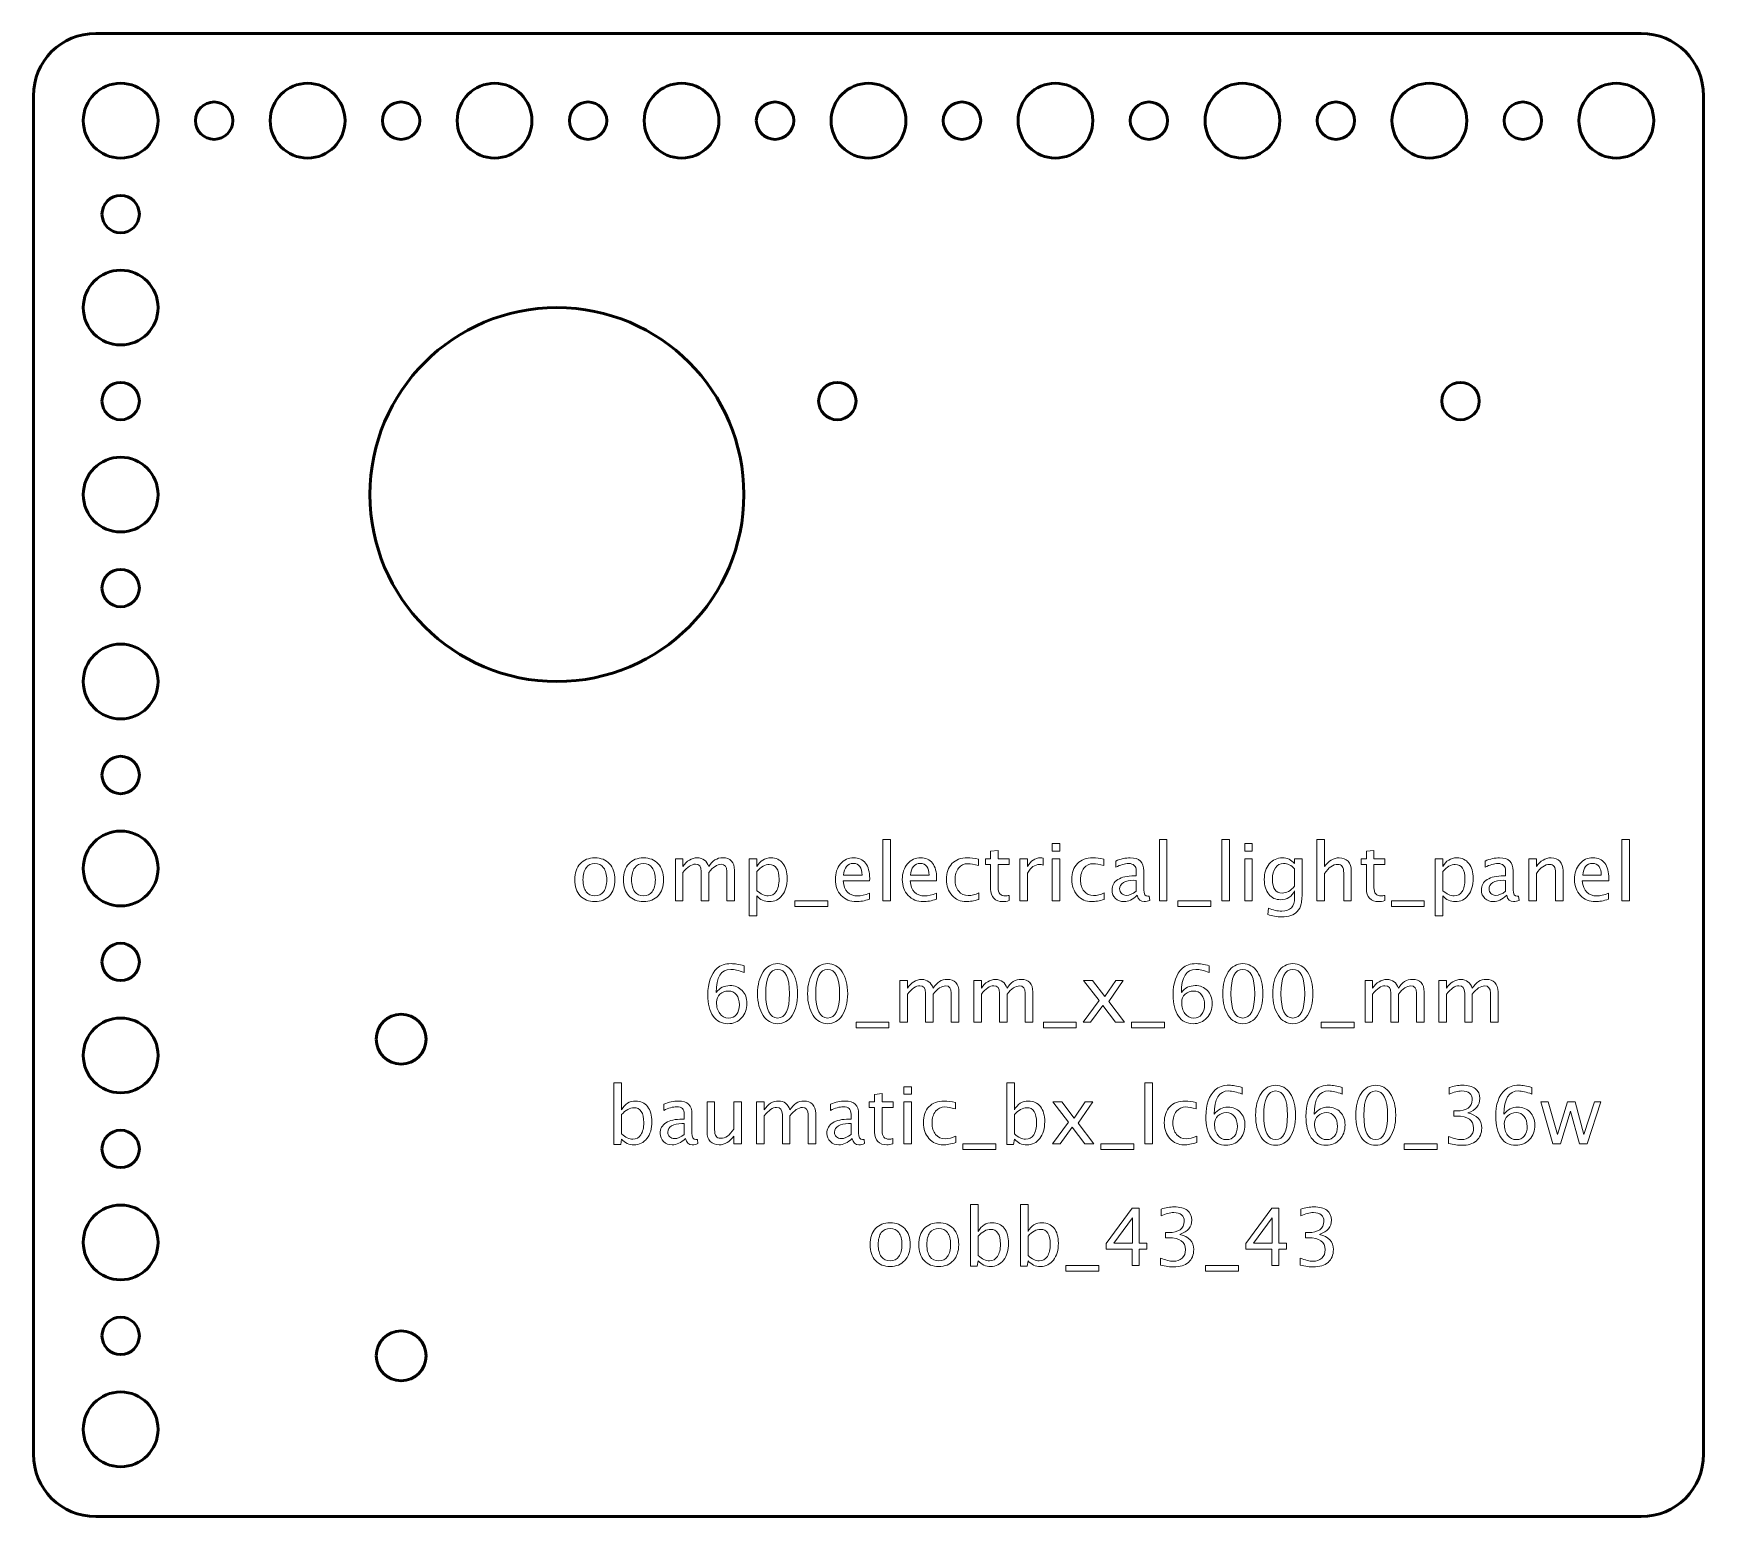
# Model space of a CAD drawing. Header units: centimetres. Extents: x -6.7 to 6.7, y -6 to 6.
import ezdxf

# ---------------------------------------------------------------- set-up
doc = ezdxf.new("R2010")
doc.units = ezdxf.units.CM
doc.header["$MEASUREMENT"] = 0
doc.layers.add('Layer 1', color=7, linetype='Continuous')

msp = doc.modelspace()

# ---------------------------------------------------------------- linework, layer by layer
at = {"layer": 'Layer 1', "lineweight": 53}
for points, knots in [([(6.2, 5.95), (6.2, 5.95), (-6.2, 5.95), (-6.2, 5.95), (-6.2, 5.95), (-6.47614, 5.95), (-6.7, 5.72614), (-6.7, 5.45), (-6.7, 5.45), (-6.7, 5.45), (-6.7, -5.45), (-6.7, -5.45), (-6.7, -5.45), (-6.7, -5.72614), (-6.47614, -5.95), (-6.2, -5.95), (-6.2, -5.95), (-6.2, -5.95), (6.2, -5.95), (6.2, -5.95), (6.2, -5.95), (6.47614, -5.95), (6.7, -5.72614), (6.7, -5.45), (6.7, -5.45), (6.7, -5.45), (6.7, 5.45), (6.7, 5.45), (6.7, 5.45), (6.7, 5.72614), (6.47614, 5.95), (6.2, 5.95)], [0, 0, 0, 0, 0.11111111, 0.11111111, 0.11111111, 0.11111111, 0.22222222, 0.22222222, 0.22222222, 0.22222222, 0.33333333, 0.33333333, 0.33333333, 0.33333333, 0.44444444, 0.44444444, 0.44444444, 0.44444444, 0.55555556, 0.55555556, 0.55555556, 0.55555556, 0.66666667, 0.66666667, 0.66666667, 0.66666667, 0.77777778, 0.77777778, 0.77777778, 0.77777778, 1, 1, 1, 1]), ([(-6.3, 5.25), (-6.3, 5.08431), (-6.16569, 4.95), (-6, 4.95), (-6, 4.95), (-5.83431, 4.95), (-5.7, 5.08431), (-5.7, 5.25), (-5.7, 5.25), (-5.7, 5.41569), (-5.83431, 5.55), (-6, 5.55), (-6, 5.55), (-6.16569, 5.55), (-6.3, 5.41569), (-6.3, 5.25)], [0, 0, 0, 0, 0.2, 0.2, 0.2, 0.2, 0.4, 0.4, 0.4, 0.4, 0.6, 0.6, 0.6, 0.6, 1, 1, 1, 1]), ([(-4.8, 5.25), (-4.8, 5.08431), (-4.66569, 4.95), (-4.5, 4.95), (-4.5, 4.95), (-4.33431, 4.95), (-4.2, 5.08431), (-4.2, 5.25), (-4.2, 5.25), (-4.2, 5.41569), (-4.33431, 5.55), (-4.5, 5.55), (-4.5, 5.55), (-4.66569, 5.55), (-4.8, 5.41569), (-4.8, 5.25)], [0, 0, 0, 0, 0.2, 0.2, 0.2, 0.2, 0.4, 0.4, 0.4, 0.4, 0.6, 0.6, 0.6, 0.6, 1, 1, 1, 1]), ([(-3.3, 5.25), (-3.3, 5.08431), (-3.16569, 4.95), (-3, 4.95), (-3, 4.95), (-2.83431, 4.95), (-2.7, 5.08431), (-2.7, 5.25), (-2.7, 5.25), (-2.7, 5.41569), (-2.83431, 5.55), (-3, 5.55), (-3, 5.55), (-3.16569, 5.55), (-3.3, 5.41569), (-3.3, 5.25)], [0, 0, 0, 0, 0.2, 0.2, 0.2, 0.2, 0.4, 0.4, 0.4, 0.4, 0.6, 0.6, 0.6, 0.6, 1, 1, 1, 1]), ([(-1.8, 5.25), (-1.8, 5.08431), (-1.66569, 4.95), (-1.5, 4.95), (-1.5, 4.95), (-1.33431, 4.95), (-1.2, 5.08431), (-1.2, 5.25), (-1.2, 5.25), (-1.2, 5.41569), (-1.33431, 5.55), (-1.5, 5.55), (-1.5, 5.55), (-1.66569, 5.55), (-1.8, 5.41569), (-1.8, 5.25)], [0, 0, 0, 0, 0.2, 0.2, 0.2, 0.2, 0.4, 0.4, 0.4, 0.4, 0.6, 0.6, 0.6, 0.6, 1, 1, 1, 1]), ([(-0.3, 5.25), (-0.3, 5.08431), (-0.16569, 4.95), (0, 4.95), (0, 4.95), (0.16569, 4.95), (0.3, 5.08431), (0.3, 5.25), (0.3, 5.25), (0.3, 5.41569), (0.16569, 5.55), (0, 5.55), (0, 5.55), (-0.16569, 5.55), (-0.3, 5.41569), (-0.3, 5.25)], [0, 0, 0, 0, 0.2, 0.2, 0.2, 0.2, 0.4, 0.4, 0.4, 0.4, 0.6, 0.6, 0.6, 0.6, 1, 1, 1, 1]), ([(1.2, 5.25), (1.2, 5.08431), (1.33431, 4.95), (1.5, 4.95), (1.5, 4.95), (1.66569, 4.95), (1.8, 5.08431), (1.8, 5.25), (1.8, 5.25), (1.8, 5.41569), (1.66569, 5.55), (1.5, 5.55), (1.5, 5.55), (1.33431, 5.55), (1.2, 5.41569), (1.2, 5.25)], [0, 0, 0, 0, 0.2, 0.2, 0.2, 0.2, 0.4, 0.4, 0.4, 0.4, 0.6, 0.6, 0.6, 0.6, 1, 1, 1, 1]), ([(2.7, 5.25), (2.7, 5.08431), (2.83431, 4.95), (3, 4.95), (3, 4.95), (3.16569, 4.95), (3.3, 5.08431), (3.3, 5.25), (3.3, 5.25), (3.3, 5.41569), (3.16569, 5.55), (3, 5.55), (3, 5.55), (2.83431, 5.55), (2.7, 5.41569), (2.7, 5.25)], [0, 0, 0, 0, 0.2, 0.2, 0.2, 0.2, 0.4, 0.4, 0.4, 0.4, 0.6, 0.6, 0.6, 0.6, 1, 1, 1, 1]), ([(4.2, 5.25), (4.2, 5.08431), (4.33431, 4.95), (4.5, 4.95), (4.5, 4.95), (4.66569, 4.95), (4.8, 5.08431), (4.8, 5.25), (4.8, 5.25), (4.8, 5.41569), (4.66569, 5.55), (4.5, 5.55), (4.5, 5.55), (4.33431, 5.55), (4.2, 5.41569), (4.2, 5.25)], [0, 0, 0, 0, 0.2, 0.2, 0.2, 0.2, 0.4, 0.4, 0.4, 0.4, 0.6, 0.6, 0.6, 0.6, 1, 1, 1, 1]), ([(5.7, 5.25), (5.7, 5.08431), (5.83431, 4.95), (6, 4.95), (6, 4.95), (6.16569, 4.95), (6.3, 5.08431), (6.3, 5.25), (6.3, 5.25), (6.3, 5.41569), (6.16569, 5.55), (6, 5.55), (6, 5.55), (5.83431, 5.55), (5.7, 5.41569), (5.7, 5.25)], [0, 0, 0, 0, 0.2, 0.2, 0.2, 0.2, 0.4, 0.4, 0.4, 0.4, 0.6, 0.6, 0.6, 0.6, 1, 1, 1, 1]), ([(-5.4, 5.25), (-5.4, 5.16716), (-5.33284, 5.1), (-5.25, 5.1), (-5.25, 5.1), (-5.16716, 5.1), (-5.1, 5.16716), (-5.1, 5.25), (-5.1, 5.25), (-5.1, 5.33284), (-5.16716, 5.4), (-5.25, 5.4), (-5.25, 5.4), (-5.33284, 5.4), (-5.4, 5.33284), (-5.4, 5.25)], [0, 0, 0, 0, 0.2, 0.2, 0.2, 0.2, 0.4, 0.4, 0.4, 0.4, 0.6, 0.6, 0.6, 0.6, 1, 1, 1, 1]), ([(-3.9, 5.25), (-3.9, 5.16716), (-3.83284, 5.1), (-3.75, 5.1), (-3.75, 5.1), (-3.66716, 5.1), (-3.6, 5.16716), (-3.6, 5.25), (-3.6, 5.25), (-3.6, 5.33284), (-3.66716, 5.4), (-3.75, 5.4), (-3.75, 5.4), (-3.83284, 5.4), (-3.9, 5.33284), (-3.9, 5.25)], [0, 0, 0, 0, 0.2, 0.2, 0.2, 0.2, 0.4, 0.4, 0.4, 0.4, 0.6, 0.6, 0.6, 0.6, 1, 1, 1, 1]), ([(-2.4, 5.25), (-2.4, 5.16716), (-2.33284, 5.1), (-2.25, 5.1), (-2.25, 5.1), (-2.16716, 5.1), (-2.1, 5.16716), (-2.1, 5.25), (-2.1, 5.25), (-2.1, 5.33284), (-2.16716, 5.4), (-2.25, 5.4), (-2.25, 5.4), (-2.33284, 5.4), (-2.4, 5.33284), (-2.4, 5.25)], [0, 0, 0, 0, 0.2, 0.2, 0.2, 0.2, 0.4, 0.4, 0.4, 0.4, 0.6, 0.6, 0.6, 0.6, 1, 1, 1, 1]), ([(-0.9, 5.25), (-0.9, 5.16716), (-0.83284, 5.1), (-0.75, 5.1), (-0.75, 5.1), (-0.66716, 5.1), (-0.6, 5.16716), (-0.6, 5.25), (-0.6, 5.25), (-0.6, 5.33284), (-0.66716, 5.4), (-0.75, 5.4), (-0.75, 5.4), (-0.83284, 5.4), (-0.9, 5.33284), (-0.9, 5.25)], [0, 0, 0, 0, 0.2, 0.2, 0.2, 0.2, 0.4, 0.4, 0.4, 0.4, 0.6, 0.6, 0.6, 0.6, 1, 1, 1, 1]), ([(0.6, 5.25), (0.6, 5.16716), (0.66716, 5.1), (0.75, 5.1), (0.75, 5.1), (0.83284, 5.1), (0.9, 5.16716), (0.9, 5.25), (0.9, 5.25), (0.9, 5.33284), (0.83284, 5.4), (0.75, 5.4), (0.75, 5.4), (0.66716, 5.4), (0.6, 5.33284), (0.6, 5.25)], [0, 0, 0, 0, 0.2, 0.2, 0.2, 0.2, 0.4, 0.4, 0.4, 0.4, 0.6, 0.6, 0.6, 0.6, 1, 1, 1, 1]), ([(2.1, 5.25), (2.1, 5.16716), (2.16716, 5.1), (2.25, 5.1), (2.25, 5.1), (2.33284, 5.1), (2.4, 5.16716), (2.4, 5.25), (2.4, 5.25), (2.4, 5.33284), (2.33284, 5.4), (2.25, 5.4), (2.25, 5.4), (2.16716, 5.4), (2.1, 5.33284), (2.1, 5.25)], [0, 0, 0, 0, 0.2, 0.2, 0.2, 0.2, 0.4, 0.4, 0.4, 0.4, 0.6, 0.6, 0.6, 0.6, 1, 1, 1, 1]), ([(3.6, 5.25), (3.6, 5.16716), (3.66716, 5.1), (3.75, 5.1), (3.75, 5.1), (3.83284, 5.1), (3.9, 5.16716), (3.9, 5.25), (3.9, 5.25), (3.9, 5.33284), (3.83284, 5.4), (3.75, 5.4), (3.75, 5.4), (3.66716, 5.4), (3.6, 5.33284), (3.6, 5.25)], [0, 0, 0, 0, 0.2, 0.2, 0.2, 0.2, 0.4, 0.4, 0.4, 0.4, 0.6, 0.6, 0.6, 0.6, 1, 1, 1, 1]), ([(5.1, 5.25), (5.1, 5.16716), (5.16716, 5.1), (5.25, 5.1), (5.25, 5.1), (5.33284, 5.1), (5.4, 5.16716), (5.4, 5.25), (5.4, 5.25), (5.4, 5.33284), (5.33284, 5.4), (5.25, 5.4), (5.25, 5.4), (5.16716, 5.4), (5.1, 5.33284), (5.1, 5.25)], [0, 0, 0, 0, 0.2, 0.2, 0.2, 0.2, 0.4, 0.4, 0.4, 0.4, 0.6, 0.6, 0.6, 0.6, 1, 1, 1, 1]), ([(-6.15, 4.5), (-6.15, 4.41716), (-6.08284, 4.35), (-6, 4.35), (-6, 4.35), (-5.91716, 4.35), (-5.85, 4.41716), (-5.85, 4.5), (-5.85, 4.5), (-5.85, 4.58284), (-5.91716, 4.65), (-6, 4.65), (-6, 4.65), (-6.08284, 4.65), (-6.15, 4.58284), (-6.15, 4.5)], [0, 0, 0, 0, 0.2, 0.2, 0.2, 0.2, 0.4, 0.4, 0.4, 0.4, 0.6, 0.6, 0.6, 0.6, 1, 1, 1, 1]), ([(-6.3, 3.75), (-6.3, 3.58431), (-6.16569, 3.45), (-6, 3.45), (-6, 3.45), (-5.83431, 3.45), (-5.7, 3.58431), (-5.7, 3.75), (-5.7, 3.75), (-5.7, 3.91569), (-5.83431, 4.05), (-6, 4.05), (-6, 4.05), (-6.16569, 4.05), (-6.3, 3.91569), (-6.3, 3.75)], [0, 0, 0, 0, 0.2, 0.2, 0.2, 0.2, 0.4, 0.4, 0.4, 0.4, 0.6, 0.6, 0.6, 0.6, 1, 1, 1, 1]), ([(-4, 2.25), (-4, 1.42157), (-3.32843, 0.75), (-2.5, 0.75), (-2.5, 0.75), (-1.67157, 0.75), (-1, 1.42157), (-1, 2.25), (-1, 2.25), (-1, 3.07843), (-1.67157, 3.75), (-2.5, 3.75), (-2.5, 3.75), (-3.32843, 3.75), (-4, 3.07843), (-4, 2.25)], [0, 0, 0, 0, 0.2, 0.2, 0.2, 0.2, 0.4, 0.4, 0.4, 0.4, 0.6, 0.6, 0.6, 0.6, 1, 1, 1, 1]), ([(-6.15, 3), (-6.15, 2.91716), (-6.08284, 2.85), (-6, 2.85), (-6, 2.85), (-5.91716, 2.85), (-5.85, 2.91716), (-5.85, 3), (-5.85, 3), (-5.85, 3.08284), (-5.91716, 3.15), (-6, 3.15), (-6, 3.15), (-6.08284, 3.15), (-6.15, 3.08284), (-6.15, 3)], [0, 0, 0, 0, 0.2, 0.2, 0.2, 0.2, 0.4, 0.4, 0.4, 0.4, 0.6, 0.6, 0.6, 0.6, 1, 1, 1, 1]), ([(-0.25, 2.85), (-0.33284, 2.85), (-0.4, 2.91716), (-0.4, 3), (-0.4, 3), (-0.4, 3.08284), (-0.33284, 3.15), (-0.25, 3.15), (-0.25, 3.15), (-0.16716, 3.15), (-0.1, 3.08284), (-0.1, 3), (-0.1, 3), (-0.1, 2.91716), (-0.16716, 2.85), (-0.25, 2.85)], [0, 0, 0, 0, 0.2, 0.2, 0.2, 0.2, 0.4, 0.4, 0.4, 0.4, 0.6, 0.6, 0.6, 0.6, 1, 1, 1, 1]), ([(4.75, 2.85), (4.66716, 2.85), (4.6, 2.91716), (4.6, 3), (4.6, 3), (4.6, 3.08284), (4.66716, 3.15), (4.75, 3.15), (4.75, 3.15), (4.83284, 3.15), (4.9, 3.08284), (4.9, 3), (4.9, 3), (4.9, 2.91716), (4.83284, 2.85), (4.75, 2.85)], [0, 0, 0, 0, 0.2, 0.2, 0.2, 0.2, 0.4, 0.4, 0.4, 0.4, 0.6, 0.6, 0.6, 0.6, 1, 1, 1, 1]), ([(-6.3, 2.25), (-6.3, 2.08431), (-6.16569, 1.95), (-6, 1.95), (-6, 1.95), (-5.83431, 1.95), (-5.7, 2.08431), (-5.7, 2.25), (-5.7, 2.25), (-5.7, 2.41569), (-5.83431, 2.55), (-6, 2.55), (-6, 2.55), (-6.16569, 2.55), (-6.3, 2.41569), (-6.3, 2.25)], [0, 0, 0, 0, 0.2, 0.2, 0.2, 0.2, 0.4, 0.4, 0.4, 0.4, 0.6, 0.6, 0.6, 0.6, 1, 1, 1, 1]), ([(-6.15, 1.5), (-6.15, 1.41716), (-6.08284, 1.35), (-6, 1.35), (-6, 1.35), (-5.91716, 1.35), (-5.85, 1.41716), (-5.85, 1.5), (-5.85, 1.5), (-5.85, 1.58284), (-5.91716, 1.65), (-6, 1.65), (-6, 1.65), (-6.08284, 1.65), (-6.15, 1.58284), (-6.15, 1.5)], [0, 0, 0, 0, 0.2, 0.2, 0.2, 0.2, 0.4, 0.4, 0.4, 0.4, 0.6, 0.6, 0.6, 0.6, 1, 1, 1, 1]), ([(-6.3, 0.75), (-6.3, 0.58431), (-6.16569, 0.45), (-6, 0.45), (-6, 0.45), (-5.83431, 0.45), (-5.7, 0.58431), (-5.7, 0.75), (-5.7, 0.75), (-5.7, 0.91569), (-5.83431, 1.05), (-6, 1.05), (-6, 1.05), (-6.16569, 1.05), (-6.3, 0.91569), (-6.3, 0.75)], [0, 0, 0, 0, 0.2, 0.2, 0.2, 0.2, 0.4, 0.4, 0.4, 0.4, 0.6, 0.6, 0.6, 0.6, 1, 1, 1, 1]), ([(-6.15, 0), (-6.15, -0.08284), (-6.08284, -0.15), (-6, -0.15), (-6, -0.15), (-5.91716, -0.15), (-5.85, -0.08284), (-5.85, 0), (-5.85, 0), (-5.85, 0.08284), (-5.91716, 0.15), (-6, 0.15), (-6, 0.15), (-6.08284, 0.15), (-6.15, 0.08284), (-6.15, 0)], [0, 0, 0, 0, 0.2, 0.2, 0.2, 0.2, 0.4, 0.4, 0.4, 0.4, 0.6, 0.6, 0.6, 0.6, 1, 1, 1, 1]), ([(-6.3, -0.75), (-6.3, -0.91569), (-6.16569, -1.05), (-6, -1.05), (-6, -1.05), (-5.83431, -1.05), (-5.7, -0.91569), (-5.7, -0.75), (-5.7, -0.75), (-5.7, -0.58431), (-5.83431, -0.45), (-6, -0.45), (-6, -0.45), (-6.16569, -0.45), (-6.3, -0.58431), (-6.3, -0.75)], [0, 0, 0, 0, 0.2, 0.2, 0.2, 0.2, 0.4, 0.4, 0.4, 0.4, 0.6, 0.6, 0.6, 0.6, 1, 1, 1, 1]), ([(-6.15, -1.5), (-6.15, -1.58284), (-6.08284, -1.65), (-6, -1.65), (-6, -1.65), (-5.91716, -1.65), (-5.85, -1.58284), (-5.85, -1.5), (-5.85, -1.5), (-5.85, -1.41716), (-5.91716, -1.35), (-6, -1.35), (-6, -1.35), (-6.08284, -1.35), (-6.15, -1.41716), (-6.15, -1.5)], [0, 0, 0, 0, 0.2, 0.2, 0.2, 0.2, 0.4, 0.4, 0.4, 0.4, 0.6, 0.6, 0.6, 0.6, 1, 1, 1, 1]), ([(-6.3, -2.25), (-6.3, -2.41569), (-6.16569, -2.55), (-6, -2.55), (-6, -2.55), (-5.83431, -2.55), (-5.7, -2.41569), (-5.7, -2.25), (-5.7, -2.25), (-5.7, -2.08431), (-5.83431, -1.95), (-6, -1.95), (-6, -1.95), (-6.16569, -1.95), (-6.3, -2.08431), (-6.3, -2.25)], [0, 0, 0, 0, 0.2, 0.2, 0.2, 0.2, 0.4, 0.4, 0.4, 0.4, 0.6, 0.6, 0.6, 0.6, 1, 1, 1, 1]), ([(-3.95, -2.12), (-3.95, -2.00954), (-3.86046, -1.92), (-3.75, -1.92), (-3.75, -1.92), (-3.63954, -1.92), (-3.55, -2.00954), (-3.55, -2.12), (-3.55, -2.12), (-3.55, -2.23046), (-3.63954, -2.32), (-3.75, -2.32), (-3.75, -2.32), (-3.86046, -2.32), (-3.95, -2.23046), (-3.95, -2.12)], [0, 0, 0, 0, 0.2, 0.2, 0.2, 0.2, 0.4, 0.4, 0.4, 0.4, 0.6, 0.6, 0.6, 0.6, 1, 1, 1, 1]), ([(-6.15, -3), (-6.15, -3.08284), (-6.08284, -3.15), (-6, -3.15), (-6, -3.15), (-5.91716, -3.15), (-5.85, -3.08284), (-5.85, -3), (-5.85, -3), (-5.85, -2.91716), (-5.91716, -2.85), (-6, -2.85), (-6, -2.85), (-6.08284, -2.85), (-6.15, -2.91716), (-6.15, -3)], [0, 0, 0, 0, 0.2, 0.2, 0.2, 0.2, 0.4, 0.4, 0.4, 0.4, 0.6, 0.6, 0.6, 0.6, 1, 1, 1, 1]), ([(-6.3, -3.75), (-6.3, -3.91569), (-6.16569, -4.05), (-6, -4.05), (-6, -4.05), (-5.83431, -4.05), (-5.7, -3.91569), (-5.7, -3.75), (-5.7, -3.75), (-5.7, -3.58431), (-5.83431, -3.45), (-6, -3.45), (-6, -3.45), (-6.16569, -3.45), (-6.3, -3.58431), (-6.3, -3.75)], [0, 0, 0, 0, 0.2, 0.2, 0.2, 0.2, 0.4, 0.4, 0.4, 0.4, 0.6, 0.6, 0.6, 0.6, 1, 1, 1, 1]), ([(-6.15, -4.5), (-6.15, -4.58284), (-6.08284, -4.65), (-6, -4.65), (-6, -4.65), (-5.91716, -4.65), (-5.85, -4.58284), (-5.85, -4.5), (-5.85, -4.5), (-5.85, -4.41716), (-5.91716, -4.35), (-6, -4.35), (-6, -4.35), (-6.08284, -4.35), (-6.15, -4.41716), (-6.15, -4.5)], [0, 0, 0, 0, 0.2, 0.2, 0.2, 0.2, 0.4, 0.4, 0.4, 0.4, 0.6, 0.6, 0.6, 0.6, 1, 1, 1, 1]), ([(-3.95, -4.66), (-3.95, -4.54954), (-3.86046, -4.46), (-3.75, -4.46), (-3.75, -4.46), (-3.63954, -4.46), (-3.55, -4.54954), (-3.55, -4.66), (-3.55, -4.66), (-3.55, -4.77046), (-3.63954, -4.86), (-3.75, -4.86), (-3.75, -4.86), (-3.86046, -4.86), (-3.95, -4.77046), (-3.95, -4.66)], [0, 0, 0, 0, 0.2, 0.2, 0.2, 0.2, 0.4, 0.4, 0.4, 0.4, 0.6, 0.6, 0.6, 0.6, 1, 1, 1, 1]), ([(-6.3, -5.25), (-6.3, -5.41569), (-6.16569, -5.55), (-6, -5.55), (-6, -5.55), (-5.83431, -5.55), (-5.7, -5.41569), (-5.7, -5.25), (-5.7, -5.25), (-5.7, -5.08431), (-5.83431, -4.95), (-6, -4.95), (-6, -4.95), (-6.16569, -4.95), (-6.3, -5.08431), (-6.3, -5.25)], [0, 0, 0, 0, 0.2, 0.2, 0.2, 0.2, 0.4, 0.4, 0.4, 0.4, 0.6, 0.6, 0.6, 0.6, 1, 1, 1, 1])]:
    msp.add_open_spline(points, degree=3, knots=knots, dxfattribs=at)
at = {"layer": 'Layer 1', "color": 5, "lineweight": 9}
for points, knots in [([(0.11458, -1.00826), (0.11458, -1.00826), (0.11458, -0.51867), (0.11458, -0.51867), (0.11458, -0.51867), (0.11458, -0.51867), (0.17554, -0.51867), (0.17554, -0.51867), (0.17554, -0.51867), (0.17554, -0.51867), (0.17554, -1.00826), (0.17554, -1.00826), (0.17554, -1.00826), (0.17554, -1.00826), (0.11458, -1.00826), (0.11458, -1.00826)], [0, 0, 0, 0, 0.2, 0.2, 0.2, 0.2, 0.4, 0.4, 0.4, 0.4, 0.6, 0.6, 0.6, 0.6, 1, 1, 1, 1]), ([(2.33384, -1.00826), (2.33384, -1.00826), (2.33384, -0.51867), (2.33384, -0.51867), (2.33384, -0.51867), (2.33384, -0.51867), (2.3948, -0.51867), (2.3948, -0.51867), (2.3948, -0.51867), (2.3948, -0.51867), (2.3948, -1.00826), (2.3948, -1.00826), (2.3948, -1.00826), (2.3948, -1.00826), (2.33384, -1.00826), (2.33384, -1.00826)], [0, 0, 0, 0, 0.2, 0.2, 0.2, 0.2, 0.4, 0.4, 0.4, 0.4, 0.6, 0.6, 0.6, 0.6, 1, 1, 1, 1]), ([(2.83487, -1.00826), (2.83487, -1.00826), (2.83487, -0.51867), (2.83487, -0.51867), (2.83487, -0.51867), (2.83487, -0.51867), (2.89583, -0.51867), (2.89583, -0.51867), (2.89583, -0.51867), (2.89583, -0.51867), (2.89583, -1.00826), (2.89583, -1.00826), (2.89583, -1.00826), (2.89583, -1.00826), (2.83487, -1.00826), (2.83487, -1.00826)], [0, 0, 0, 0, 0.2, 0.2, 0.2, 0.2, 0.4, 0.4, 0.4, 0.4, 0.6, 0.6, 0.6, 0.6, 1, 1, 1, 1]), ([(3.59783, -1.00826), (3.59783, -1.00826), (3.59783, -0.51867), (3.59783, -0.51867), (3.59783, -0.51867), (3.59783, -0.51867), (3.65879, -0.51867), (3.65879, -0.51867), (3.65879, -0.51867), (3.65879, -0.51867), (3.65879, -0.73532), (3.65879, -0.73532), (3.65879, -0.73532), (3.69107, -0.68822), (3.73065, -0.66472), (3.77744, -0.66472), (3.77744, -0.66472), (3.80686, -0.66472), (3.83025, -0.67393), (3.8475, -0.69245), (3.8475, -0.69245), (3.86475, -0.71087), (3.87343, -0.73574), (3.87343, -0.76685), (3.87343, -0.76685), (3.87343, -0.76685), (3.87343, -1.00826), (3.87343, -1.00826), (3.87343, -1.00826), (3.87343, -1.00826), (3.81247, -1.00826), (3.81247, -1.00826), (3.81247, -1.00826), (3.81247, -1.00826), (3.81247, -0.78675), (3.81247, -0.78675), (3.81247, -0.78675), (3.81247, -0.76177), (3.80877, -0.74399), (3.80146, -0.73341), (3.80146, -0.73341), (3.79406, -0.72272), (3.78188, -0.71743), (3.76485, -0.71743), (3.76485, -0.71743), (3.72737, -0.71743), (3.69202, -0.74188), (3.65879, -0.79077), (3.65879, -0.79077), (3.65879, -0.79077), (3.65879, -1.00826), (3.65879, -1.00826), (3.65879, -1.00826), (3.65879, -1.00826), (3.59783, -1.00826), (3.59783, -1.00826)], [0, 0, 0, 0, 0.06666667, 0.06666667, 0.06666667, 0.06666667, 0.13333333, 0.13333333, 0.13333333, 0.13333333, 0.2, 0.2, 0.2, 0.2, 0.26666667, 0.26666667, 0.26666667, 0.26666667, 0.33333333, 0.33333333, 0.33333333, 0.33333333, 0.4, 0.4, 0.4, 0.4, 0.46666667, 0.46666667, 0.46666667, 0.46666667, 0.53333333, 0.53333333, 0.53333333, 0.53333333, 0.6, 0.6, 0.6, 0.6, 0.66666667, 0.66666667, 0.66666667, 0.66666667, 0.73333333, 0.73333333, 0.73333333, 0.73333333, 0.8, 0.8, 0.8, 0.8, 0.86666667, 0.86666667, 0.86666667, 0.86666667, 1, 1, 1, 1]), ([(6.04514, -1.00826), (6.04514, -1.00826), (6.04514, -0.51867), (6.04514, -0.51867), (6.04514, -0.51867), (6.04514, -0.51867), (6.1061, -0.51867), (6.1061, -0.51867), (6.1061, -0.51867), (6.1061, -0.51867), (6.1061, -1.00826), (6.1061, -1.00826), (6.1061, -1.00826), (6.1061, -1.00826), (6.04514, -1.00826), (6.04514, -1.00826)], [0, 0, 0, 0, 0.2, 0.2, 0.2, 0.2, 0.4, 0.4, 0.4, 0.4, 0.6, 0.6, 0.6, 0.6, 1, 1, 1, 1]), ([(-2.19546, -1.01588), (-2.24489, -1.01588), (-2.28405, -1.00011), (-2.31283, -0.96857), (-2.31283, -0.96857), (-2.34173, -0.93703), (-2.35612, -0.89417), (-2.35612, -0.84009), (-2.35612, -0.84009), (-2.35612, -0.78612), (-2.34173, -0.74336), (-2.31283, -0.71193), (-2.31283, -0.71193), (-2.28405, -0.68049), (-2.24489, -0.66472), (-2.19546, -0.66472), (-2.19546, -0.66472), (-2.14603, -0.66472), (-2.10687, -0.68049), (-2.07809, -0.71193), (-2.07809, -0.71193), (-2.04919, -0.74336), (-2.0348, -0.78612), (-2.0348, -0.84009), (-2.0348, -0.84009), (-2.0348, -0.89417), (-2.04919, -0.93703), (-2.07809, -0.96857), (-2.07809, -0.96857), (-2.10687, -1.00011), (-2.14603, -1.01588), (-2.19546, -1.01588)], [0, 0, 0, 0, 0.11111111, 0.11111111, 0.11111111, 0.11111111, 0.22222222, 0.22222222, 0.22222222, 0.22222222, 0.33333333, 0.33333333, 0.33333333, 0.33333333, 0.44444444, 0.44444444, 0.44444444, 0.44444444, 0.55555556, 0.55555556, 0.55555556, 0.55555556, 0.66666667, 0.66666667, 0.66666667, 0.66666667, 0.77777778, 0.77777778, 0.77777778, 0.77777778, 1, 1, 1, 1]), ([(-1.80535, -1.01588), (-1.85478, -1.01588), (-1.89394, -1.00011), (-1.92272, -0.96857), (-1.92272, -0.96857), (-1.95162, -0.93703), (-1.96601, -0.89417), (-1.96601, -0.84009), (-1.96601, -0.84009), (-1.96601, -0.78612), (-1.95162, -0.74336), (-1.92272, -0.71193), (-1.92272, -0.71193), (-1.89394, -0.68049), (-1.85478, -0.66472), (-1.80535, -0.66472), (-1.80535, -0.66472), (-1.75592, -0.66472), (-1.71676, -0.68049), (-1.68798, -0.71193), (-1.68798, -0.71193), (-1.65908, -0.74336), (-1.64469, -0.78612), (-1.64469, -0.84009), (-1.64469, -0.84009), (-1.64469, -0.89417), (-1.65908, -0.93703), (-1.68798, -0.96857), (-1.68798, -0.96857), (-1.71676, -1.00011), (-1.75592, -1.01588), (-1.80535, -1.01588)], [0, 0, 0, 0, 0.11111111, 0.11111111, 0.11111111, 0.11111111, 0.22222222, 0.22222222, 0.22222222, 0.22222222, 0.33333333, 0.33333333, 0.33333333, 0.33333333, 0.44444444, 0.44444444, 0.44444444, 0.44444444, 0.55555556, 0.55555556, 0.55555556, 0.55555556, 0.66666667, 0.66666667, 0.66666667, 0.66666667, 0.77777778, 0.77777778, 0.77777778, 0.77777778, 1, 1, 1, 1]), ([(-1.54924, -1.00826), (-1.54924, -1.00826), (-1.54924, -0.67171), (-1.54924, -0.67171), (-1.54924, -0.67171), (-1.54924, -0.67171), (-1.48828, -0.67171), (-1.48828, -0.67171), (-1.48828, -0.67171), (-1.48828, -0.67171), (-1.48828, -0.73532), (-1.48828, -0.73532), (-1.48828, -0.73532), (-1.45854, -0.68822), (-1.42044, -0.66472), (-1.37376, -0.66472), (-1.37376, -0.66472), (-1.32878, -0.66472), (-1.29819, -0.68822), (-1.28189, -0.73532), (-1.28189, -0.73532), (-1.253, -0.6878), (-1.21533, -0.66409), (-1.16908, -0.66409), (-1.16908, -0.66409), (-1.13955, -0.66409), (-1.11658, -0.67277), (-1.10018, -0.69023), (-1.10018, -0.69023), (-1.08377, -0.70769), (-1.07552, -0.73214), (-1.07552, -0.76357), (-1.07552, -0.76357), (-1.07552, -0.76357), (-1.07552, -1.00826), (-1.07552, -1.00826), (-1.07552, -1.00826), (-1.07552, -1.00826), (-1.13648, -1.00826), (-1.13648, -1.00826), (-1.13648, -1.00826), (-1.13648, -1.00826), (-1.13648, -0.77363), (-1.13648, -0.77363), (-1.13648, -0.77363), (-1.13648, -0.73532), (-1.15172, -0.71616), (-1.1822, -0.71616), (-1.1822, -0.71616), (-1.21384, -0.71616), (-1.24708, -0.73849), (-1.28189, -0.78326), (-1.28189, -0.78326), (-1.28189, -0.78326), (-1.28189, -1.00826), (-1.28189, -1.00826), (-1.28189, -1.00826), (-1.28189, -1.00826), (-1.34285, -1.00826), (-1.34285, -1.00826), (-1.34285, -1.00826), (-1.34285, -1.00826), (-1.34285, -0.77342), (-1.34285, -0.77342), (-1.34285, -0.77342), (-1.34285, -0.73479), (-1.35831, -0.71552), (-1.38932, -0.71552), (-1.38932, -0.71552), (-1.42012, -0.71552), (-1.45314, -0.73796), (-1.48828, -0.78294), (-1.48828, -0.78294), (-1.48828, -0.78294), (-1.48828, -1.00826), (-1.48828, -1.00826), (-1.48828, -1.00826), (-1.48828, -1.00826), (-1.54924, -1.00826), (-1.54924, -1.00826)], [0, 0, 0, 0, 0.04761905, 0.04761905, 0.04761905, 0.04761905, 0.0952381, 0.0952381, 0.0952381, 0.0952381, 0.14285714, 0.14285714, 0.14285714, 0.14285714, 0.19047619, 0.19047619, 0.19047619, 0.19047619, 0.23809524, 0.23809524, 0.23809524, 0.23809524, 0.28571429, 0.28571429, 0.28571429, 0.28571429, 0.33333333, 0.33333333, 0.33333333, 0.33333333, 0.38095238, 0.38095238, 0.38095238, 0.38095238, 0.42857143, 0.42857143, 0.42857143, 0.42857143, 0.47619048, 0.47619048, 0.47619048, 0.47619048, 0.52380952, 0.52380952, 0.52380952, 0.52380952, 0.57142857, 0.57142857, 0.57142857, 0.57142857, 0.61904762, 0.61904762, 0.61904762, 0.61904762, 0.66666667, 0.66666667, 0.66666667, 0.66666667, 0.71428571, 0.71428571, 0.71428571, 0.71428571, 0.76190476, 0.76190476, 0.76190476, 0.76190476, 0.80952381, 0.80952381, 0.80952381, 0.80952381, 0.85714286, 0.85714286, 0.85714286, 0.85714286, 0.9047619, 0.9047619, 0.9047619, 0.9047619, 1, 1, 1, 1]), ([(-0.95635, -1.13082), (-0.95635, -1.13082), (-0.95635, -0.67171), (-0.95635, -0.67171), (-0.95635, -0.67171), (-0.95635, -0.67171), (-0.89539, -0.67171), (-0.89539, -0.67171), (-0.89539, -0.67171), (-0.89539, -0.67171), (-0.89539, -0.73532), (-0.89539, -0.73532), (-0.89539, -0.73532), (-0.87041, -0.68822), (-0.83284, -0.66472), (-0.78277, -0.66472), (-0.78277, -0.66472), (-0.74224, -0.66472), (-0.71038, -0.67944), (-0.6871, -0.70896), (-0.6871, -0.70896), (-0.66382, -0.73849), (-0.65217, -0.77881), (-0.65217, -0.82993), (-0.65217, -0.82993), (-0.65217, -0.8856), (-0.6654, -0.93058), (-0.69176, -0.96466), (-0.69176, -0.96466), (-0.71811, -0.99884), (-0.75282, -1.01588), (-0.79579, -1.01588), (-0.79579, -1.01588), (-0.8357, -1.01588), (-0.86893, -1.00064), (-0.89539, -0.97005), (-0.89539, -0.97005), (-0.89539, -0.97005), (-0.89539, -1.13082), (-0.89539, -1.13082), (-0.89539, -1.13082), (-0.89539, -1.13082), (-0.95635, -1.13082), (-0.95635, -1.13082)], [0, 0, 0, 0, 0.08333333, 0.08333333, 0.08333333, 0.08333333, 0.16666667, 0.16666667, 0.16666667, 0.16666667, 0.25, 0.25, 0.25, 0.25, 0.33333333, 0.33333333, 0.33333333, 0.33333333, 0.41666667, 0.41666667, 0.41666667, 0.41666667, 0.5, 0.5, 0.5, 0.5, 0.58333333, 0.58333333, 0.58333333, 0.58333333, 0.66666667, 0.66666667, 0.66666667, 0.66666667, 0.75, 0.75, 0.75, 0.75, 0.83333333, 0.83333333, 0.83333333, 0.83333333, 1, 1, 1, 1]), ([(0.00781, -0.99746), (-0.03315, -1.00974), (-0.06818, -1.01588), (-0.0974, -1.01588), (-0.0974, -1.01588), (-0.14725, -1.01588), (-0.18778, -0.99937), (-0.21901, -0.96646), (-0.21901, -0.96646), (-0.25023, -0.93354), (-0.26589, -0.89089), (-0.26589, -0.8384), (-0.26589, -0.8384), (-0.26589, -0.78749), (-0.25213, -0.74569), (-0.22451, -0.71298), (-0.22451, -0.71298), (-0.19689, -0.68039), (-0.16154, -0.66409), (-0.11846, -0.66409), (-0.11846, -0.66409), (-0.07771, -0.66409), (-0.04617, -0.67859), (-0.02394, -0.70759), (-0.02394, -0.70759), (-0.00172, -0.73659), (0.00939, -0.77765), (0.00939, -0.83088), (0.00939, -0.83088), (0.00939, -0.83088), (0.00908, -0.84951), (0.00908, -0.84951), (0.00908, -0.84951), (0.00908, -0.84951), (-0.20366, -0.84951), (-0.20366, -0.84951), (-0.20366, -0.84951), (-0.19477, -0.92994), (-0.15551, -0.97016), (-0.08597, -0.97016), (-0.08597, -0.97016), (-0.06046, -0.97016), (-0.02924, -0.96296), (0.00781, -0.94857), (0.00781, -0.94857), (0.00781, -0.94857), (0.00781, -0.99746), (0.00781, -0.99746)], [0, 0, 0, 0, 0.07692308, 0.07692308, 0.07692308, 0.07692308, 0.15384615, 0.15384615, 0.15384615, 0.15384615, 0.23076923, 0.23076923, 0.23076923, 0.23076923, 0.30769231, 0.30769231, 0.30769231, 0.30769231, 0.38461538, 0.38461538, 0.38461538, 0.38461538, 0.46153846, 0.46153846, 0.46153846, 0.46153846, 0.53846154, 0.53846154, 0.53846154, 0.53846154, 0.61538462, 0.61538462, 0.61538462, 0.61538462, 0.69230769, 0.69230769, 0.69230769, 0.69230769, 0.76923077, 0.76923077, 0.76923077, 0.76923077, 0.84615385, 0.84615385, 0.84615385, 0.84615385, 1, 1, 1, 1]), ([(0.54514, -0.99746), (0.50418, -1.00974), (0.46915, -1.01588), (0.43993, -1.01588), (0.43993, -1.01588), (0.39008, -1.01588), (0.34955, -0.99937), (0.31832, -0.96646), (0.31832, -0.96646), (0.2871, -0.93354), (0.27144, -0.89089), (0.27144, -0.8384), (0.27144, -0.8384), (0.27144, -0.78749), (0.2852, -0.74569), (0.31282, -0.71298), (0.31282, -0.71298), (0.34044, -0.68039), (0.37579, -0.66409), (0.41887, -0.66409), (0.41887, -0.66409), (0.45962, -0.66409), (0.49116, -0.67859), (0.51339, -0.70759), (0.51339, -0.70759), (0.53561, -0.73659), (0.54672, -0.77765), (0.54672, -0.83088), (0.54672, -0.83088), (0.54672, -0.83088), (0.54641, -0.84951), (0.54641, -0.84951), (0.54641, -0.84951), (0.54641, -0.84951), (0.33367, -0.84951), (0.33367, -0.84951), (0.33367, -0.84951), (0.34256, -0.92994), (0.38182, -0.97016), (0.45136, -0.97016), (0.45136, -0.97016), (0.47687, -0.97016), (0.50809, -0.96296), (0.54514, -0.94857), (0.54514, -0.94857), (0.54514, -0.94857), (0.54514, -0.99746), (0.54514, -0.99746)], [0, 0, 0, 0, 0.07692308, 0.07692308, 0.07692308, 0.07692308, 0.15384615, 0.15384615, 0.15384615, 0.15384615, 0.23076923, 0.23076923, 0.23076923, 0.23076923, 0.30769231, 0.30769231, 0.30769231, 0.30769231, 0.38461538, 0.38461538, 0.38461538, 0.38461538, 0.46153846, 0.46153846, 0.46153846, 0.46153846, 0.53846154, 0.53846154, 0.53846154, 0.53846154, 0.61538462, 0.61538462, 0.61538462, 0.61538462, 0.69230769, 0.69230769, 0.69230769, 0.69230769, 0.76923077, 0.76923077, 0.76923077, 0.76923077, 0.84615385, 0.84615385, 0.84615385, 0.84615385, 1, 1, 1, 1]), ([(0.8856, -0.9981), (0.84612, -1.00995), (0.81205, -1.01588), (0.78336, -1.01588), (0.78336, -1.01588), (0.73785, -1.01588), (0.70017, -0.99905), (0.67022, -0.9655), (0.67022, -0.9655), (0.64027, -0.93185), (0.62524, -0.88941), (0.62524, -0.83829), (0.62524, -0.83829), (0.62524, -0.78368), (0.64006, -0.74103), (0.66969, -0.71055), (0.66969, -0.71055), (0.69932, -0.67996), (0.7407, -0.66472), (0.79383, -0.66472), (0.79383, -0.66472), (0.81998, -0.66472), (0.84941, -0.66832), (0.88179, -0.67552), (0.88179, -0.67552), (0.88179, -0.67552), (0.88179, -0.72695), (0.88179, -0.72695), (0.88179, -0.72695), (0.84739, -0.71679), (0.81935, -0.71171), (0.79775, -0.71171), (0.79775, -0.71171), (0.76642, -0.71171), (0.74134, -0.72346), (0.72261, -0.74685), (0.72261, -0.74685), (0.70387, -0.77024), (0.69446, -0.80146), (0.69446, -0.84041), (0.69446, -0.84041), (0.69446, -0.87819), (0.70419, -0.90867), (0.72356, -0.93206), (0.72356, -0.93206), (0.74293, -0.95534), (0.76822, -0.96698), (0.79965, -0.96698), (0.79965, -0.96698), (0.8275, -0.96698), (0.85607, -0.95979), (0.8856, -0.94539), (0.8856, -0.94539), (0.8856, -0.94539), (0.8856, -0.9981), (0.8856, -0.9981)], [0, 0, 0, 0, 0.06666667, 0.06666667, 0.06666667, 0.06666667, 0.13333333, 0.13333333, 0.13333333, 0.13333333, 0.2, 0.2, 0.2, 0.2, 0.26666667, 0.26666667, 0.26666667, 0.26666667, 0.33333333, 0.33333333, 0.33333333, 0.33333333, 0.4, 0.4, 0.4, 0.4, 0.46666667, 0.46666667, 0.46666667, 0.46666667, 0.53333333, 0.53333333, 0.53333333, 0.53333333, 0.6, 0.6, 0.6, 0.6, 0.66666667, 0.66666667, 0.66666667, 0.66666667, 0.73333333, 0.73333333, 0.73333333, 0.73333333, 0.8, 0.8, 0.8, 0.8, 0.86666667, 0.86666667, 0.86666667, 0.86666667, 1, 1, 1, 1]), ([(1.12764, -1.00815), (1.1088, -1.01334), (1.09239, -1.01588), (1.07853, -1.01588), (1.07853, -1.01588), (1.04741, -1.01588), (1.02318, -1.00699), (1.00582, -0.98921), (1.00582, -0.98921), (0.98836, -0.97143), (0.97968, -0.94677), (0.97968, -0.91513), (0.97968, -0.91513), (0.97968, -0.91513), (0.97968, -0.71743), (0.97968, -0.71743), (0.97968, -0.71743), (0.97968, -0.71743), (0.93756, -0.71743), (0.93756, -0.71743), (0.93756, -0.71743), (0.93756, -0.71743), (0.93756, -0.67171), (0.93756, -0.67171), (0.93756, -0.67171), (0.93756, -0.67171), (0.97968, -0.67171), (0.97968, -0.67171), (0.97968, -0.67171), (0.97968, -0.67171), (0.97968, -0.61086), (0.97968, -0.61086), (0.97968, -0.61086), (0.97968, -0.61086), (1.04064, -0.60503), (1.04064, -0.60503), (1.04064, -0.60503), (1.04064, -0.60503), (1.04064, -0.67171), (1.04064, -0.67171), (1.04064, -0.67171), (1.04064, -0.67171), (1.12891, -0.67171), (1.12891, -0.67171), (1.12891, -0.67171), (1.12891, -0.67171), (1.12891, -0.71743), (1.12891, -0.71743), (1.12891, -0.71743), (1.12891, -0.71743), (1.04064, -0.71743), (1.04064, -0.71743), (1.04064, -0.71743), (1.04064, -0.71743), (1.04064, -0.90412), (1.04064, -0.90412), (1.04064, -0.90412), (1.04064, -0.94815), (1.0598, -0.97016), (1.098, -0.97016), (1.098, -0.97016), (1.10615, -0.97016), (1.11599, -0.96878), (1.12764, -0.96614), (1.12764, -0.96614), (1.12764, -0.96614), (1.12764, -1.00815), (1.12764, -1.00815)], [0, 0, 0, 0, 0.05555556, 0.05555556, 0.05555556, 0.05555556, 0.11111111, 0.11111111, 0.11111111, 0.11111111, 0.16666667, 0.16666667, 0.16666667, 0.16666667, 0.22222222, 0.22222222, 0.22222222, 0.22222222, 0.27777778, 0.27777778, 0.27777778, 0.27777778, 0.33333333, 0.33333333, 0.33333333, 0.33333333, 0.38888889, 0.38888889, 0.38888889, 0.38888889, 0.44444444, 0.44444444, 0.44444444, 0.44444444, 0.5, 0.5, 0.5, 0.5, 0.55555556, 0.55555556, 0.55555556, 0.55555556, 0.61111111, 0.61111111, 0.61111111, 0.61111111, 0.66666667, 0.66666667, 0.66666667, 0.66666667, 0.72222222, 0.72222222, 0.72222222, 0.72222222, 0.77777778, 0.77777778, 0.77777778, 0.77777778, 0.83333333, 0.83333333, 0.83333333, 0.83333333, 0.88888889, 0.88888889, 0.88888889, 0.88888889, 1, 1, 1, 1]), ([(1.21463, -1.00826), (1.21463, -1.00826), (1.21463, -0.67171), (1.21463, -0.67171), (1.21463, -0.67171), (1.21463, -0.67171), (1.27559, -0.67171), (1.27559, -0.67171), (1.27559, -0.67171), (1.27559, -0.67171), (1.27559, -0.73532), (1.27559, -0.73532), (1.27559, -0.73532), (1.29983, -0.68822), (1.33496, -0.66472), (1.38112, -0.66472), (1.38112, -0.66472), (1.38736, -0.66472), (1.39392, -0.66525), (1.4007, -0.66631), (1.4007, -0.66631), (1.4007, -0.66631), (1.4007, -0.72336), (1.4007, -0.72336), (1.4007, -0.72336), (1.39011, -0.71986), (1.3808, -0.71806), (1.37276, -0.71806), (1.37276, -0.71806), (1.33401, -0.71806), (1.30163, -0.74092), (1.27559, -0.78675), (1.27559, -0.78675), (1.27559, -0.78675), (1.27559, -1.00826), (1.27559, -1.00826), (1.27559, -1.00826), (1.27559, -1.00826), (1.21463, -1.00826), (1.21463, -1.00826)], [0, 0, 0, 0, 0.09090909, 0.09090909, 0.09090909, 0.09090909, 0.18181818, 0.18181818, 0.18181818, 0.18181818, 0.27272727, 0.27272727, 0.27272727, 0.27272727, 0.36363636, 0.36363636, 0.36363636, 0.36363636, 0.45454545, 0.45454545, 0.45454545, 0.45454545, 0.54545455, 0.54545455, 0.54545455, 0.54545455, 0.63636364, 0.63636364, 0.63636364, 0.63636364, 0.72727273, 0.72727273, 0.72727273, 0.72727273, 0.81818182, 0.81818182, 0.81818182, 0.81818182, 1, 1, 1, 1]), ([(1.47446, -0.61011), (1.47446, -0.61011), (1.47446, -0.54915), (1.47446, -0.54915), (1.47446, -0.54915), (1.47446, -0.54915), (1.53542, -0.54915), (1.53542, -0.54915), (1.53542, -0.54915), (1.53542, -0.54915), (1.53542, -0.61011), (1.53542, -0.61011), (1.53542, -0.61011), (1.53542, -0.61011), (1.47446, -0.61011), (1.47446, -0.61011)], [0, 0, 0, 0, 0.2, 0.2, 0.2, 0.2, 0.4, 0.4, 0.4, 0.4, 0.6, 0.6, 0.6, 0.6, 1, 1, 1, 1]), ([(1.89167, -0.9981), (1.85219, -1.00995), (1.81812, -1.01588), (1.78943, -1.01588), (1.78943, -1.01588), (1.74392, -1.01588), (1.70624, -0.99905), (1.67629, -0.9655), (1.67629, -0.9655), (1.64634, -0.93185), (1.63131, -0.88941), (1.63131, -0.83829), (1.63131, -0.83829), (1.63131, -0.78368), (1.64613, -0.74103), (1.67576, -0.71055), (1.67576, -0.71055), (1.70539, -0.67996), (1.74677, -0.66472), (1.7999, -0.66472), (1.7999, -0.66472), (1.82605, -0.66472), (1.85548, -0.66832), (1.88786, -0.67552), (1.88786, -0.67552), (1.88786, -0.67552), (1.88786, -0.72695), (1.88786, -0.72695), (1.88786, -0.72695), (1.85346, -0.71679), (1.82542, -0.71171), (1.80382, -0.71171), (1.80382, -0.71171), (1.77249, -0.71171), (1.74741, -0.72346), (1.72868, -0.74685), (1.72868, -0.74685), (1.70994, -0.77024), (1.70053, -0.80146), (1.70053, -0.84041), (1.70053, -0.84041), (1.70053, -0.87819), (1.71026, -0.90867), (1.72963, -0.93206), (1.72963, -0.93206), (1.749, -0.95534), (1.77429, -0.96698), (1.80572, -0.96698), (1.80572, -0.96698), (1.83357, -0.96698), (1.86214, -0.95979), (1.89167, -0.94539), (1.89167, -0.94539), (1.89167, -0.94539), (1.89167, -0.9981), (1.89167, -0.9981)], [0, 0, 0, 0, 0.06666667, 0.06666667, 0.06666667, 0.06666667, 0.13333333, 0.13333333, 0.13333333, 0.13333333, 0.2, 0.2, 0.2, 0.2, 0.26666667, 0.26666667, 0.26666667, 0.26666667, 0.33333333, 0.33333333, 0.33333333, 0.33333333, 0.4, 0.4, 0.4, 0.4, 0.46666667, 0.46666667, 0.46666667, 0.46666667, 0.53333333, 0.53333333, 0.53333333, 0.53333333, 0.6, 0.6, 0.6, 0.6, 0.66666667, 0.66666667, 0.66666667, 0.66666667, 0.73333333, 0.73333333, 0.73333333, 0.73333333, 0.8, 0.8, 0.8, 0.8, 0.86666667, 0.86666667, 0.86666667, 0.86666667, 1, 1, 1, 1]), ([(2.15668, -0.9654), (2.12005, -0.99905), (2.08481, -1.01588), (2.05094, -1.01588), (2.05094, -1.01588), (2.02311, -1.01588), (1.99993, -1.0072), (1.98162, -0.98974), (1.98162, -0.98974), (1.96321, -0.97228), (1.954, -0.95026), (1.954, -0.9237), (1.954, -0.9237), (1.954, -0.88697), (1.96945, -0.85872), (2.00036, -0.83903), (2.00036, -0.83903), (2.03126, -0.81935), (2.0756, -0.8095), (2.13339, -0.8095), (2.13339, -0.8095), (2.13339, -0.8095), (2.14769, -0.8095), (2.14769, -0.8095), (2.14769, -0.8095), (2.14769, -0.8095), (2.14769, -0.76897), (2.14769, -0.76897), (2.14769, -0.76897), (2.14769, -0.72992), (2.12736, -0.71044), (2.08661, -0.71044), (2.08661, -0.71044), (2.05507, -0.71044), (2.02057, -0.72039), (1.98321, -0.74029), (1.98321, -0.74029), (1.98321, -0.74029), (1.98321, -0.69012), (1.98321, -0.69012), (1.98321, -0.69012), (2.02427, -0.67319), (2.06301, -0.66472), (2.09931, -0.66472), (2.09931, -0.66472), (2.13667, -0.66472), (2.1643, -0.67319), (2.18198, -0.69023), (2.18198, -0.69023), (2.19976, -0.70727), (2.20865, -0.73352), (2.20865, -0.76897), (2.20865, -0.76897), (2.20865, -0.76897), (2.20865, -0.92105), (2.20865, -0.92105), (2.20865, -0.92105), (2.20865, -0.95587), (2.21933, -0.97333), (2.24082, -0.97333), (2.24082, -0.97333), (2.24346, -0.97333), (2.24738, -0.97291), (2.25257, -0.97206), (2.25257, -0.97206), (2.25257, -0.97206), (2.25691, -1.00593), (2.25691, -1.00593), (2.25691, -1.00593), (2.24304, -1.0126), (2.2278, -1.01588), (2.21108, -1.01588), (2.21108, -1.01588), (2.18261, -1.01588), (2.16451, -0.99905), (2.15668, -0.9654)], [0, 0, 0, 0, 0.05, 0.05, 0.05, 0.05, 0.1, 0.1, 0.1, 0.1, 0.15, 0.15, 0.15, 0.15, 0.2, 0.2, 0.2, 0.2, 0.25, 0.25, 0.25, 0.25, 0.3, 0.3, 0.3, 0.3, 0.35, 0.35, 0.35, 0.35, 0.4, 0.4, 0.4, 0.4, 0.45, 0.45, 0.45, 0.45, 0.5, 0.5, 0.5, 0.5, 0.55, 0.55, 0.55, 0.55, 0.6, 0.6, 0.6, 0.6, 0.65, 0.65, 0.65, 0.65, 0.7, 0.7, 0.7, 0.7, 0.75, 0.75, 0.75, 0.75, 0.8, 0.8, 0.8, 0.8, 0.85, 0.85, 0.85, 0.85, 0.9, 0.9, 0.9, 0.9, 1, 1, 1, 1]), ([(3.01839, -0.61011), (3.01839, -0.61011), (3.01839, -0.54915), (3.01839, -0.54915), (3.01839, -0.54915), (3.01839, -0.54915), (3.07935, -0.54915), (3.07935, -0.54915), (3.07935, -0.54915), (3.07935, -0.54915), (3.07935, -0.61011), (3.07935, -0.61011), (3.07935, -0.61011), (3.07935, -0.61011), (3.01839, -0.61011), (3.01839, -0.61011)], [0, 0, 0, 0, 0.2, 0.2, 0.2, 0.2, 0.4, 0.4, 0.4, 0.4, 0.6, 0.6, 0.6, 0.6, 1, 1, 1, 1]), ([(3.20318, -1.12002), (3.20318, -1.12002), (3.21038, -1.06732), (3.21038, -1.06732), (3.21038, -1.06732), (3.24573, -1.08383), (3.28076, -1.09208), (3.31536, -1.09208), (3.31536, -1.09208), (3.38406, -1.09208), (3.41846, -1.05567), (3.41846, -0.98297), (3.41846, -0.98297), (3.41846, -0.98297), (3.41846, -0.93005), (3.41846, -0.93005), (3.41846, -0.93005), (3.40787, -0.95238), (3.39284, -0.96963), (3.37326, -0.98201), (3.37326, -0.98201), (3.35368, -0.9944), (3.33187, -1.00064), (3.30785, -1.00064), (3.30785, -1.00064), (3.2671, -1.00064), (3.23482, -0.98603), (3.21101, -0.95682), (3.21101, -0.95682), (3.1872, -0.92761), (3.17524, -0.88803), (3.17524, -0.83808), (3.17524, -0.83808), (3.17524, -0.78696), (3.18879, -0.74526), (3.21588, -0.71298), (3.21588, -0.71298), (3.24308, -0.68081), (3.27811, -0.66472), (3.32118, -0.66472), (3.32118, -0.66472), (3.35887, -0.66472), (3.39136, -0.67996), (3.41846, -0.71055), (3.41846, -0.71055), (3.41846, -0.71055), (3.41846, -0.67171), (3.41846, -0.67171), (3.41846, -0.67171), (3.41846, -0.67171), (3.47942, -0.67171), (3.47942, -0.67171), (3.47942, -0.67171), (3.47942, -0.67171), (3.47942, -0.9164), (3.47942, -0.9164), (3.47942, -0.9164), (3.47942, -0.969), (3.47666, -1.00794), (3.47116, -1.03324), (3.47116, -1.03324), (3.46576, -1.05853), (3.45539, -1.07927), (3.44036, -1.09536), (3.44036, -1.09536), (3.41369, -1.12362), (3.37199, -1.1378), (3.31536, -1.1378), (3.31536, -1.1378), (3.27652, -1.1378), (3.23916, -1.13187), (3.20318, -1.12002)], [0, 0, 0, 0, 0.05263158, 0.05263158, 0.05263158, 0.05263158, 0.10526316, 0.10526316, 0.10526316, 0.10526316, 0.15789474, 0.15789474, 0.15789474, 0.15789474, 0.21052632, 0.21052632, 0.21052632, 0.21052632, 0.26315789, 0.26315789, 0.26315789, 0.26315789, 0.31578947, 0.31578947, 0.31578947, 0.31578947, 0.36842105, 0.36842105, 0.36842105, 0.36842105, 0.42105263, 0.42105263, 0.42105263, 0.42105263, 0.47368421, 0.47368421, 0.47368421, 0.47368421, 0.52631579, 0.52631579, 0.52631579, 0.52631579, 0.57894737, 0.57894737, 0.57894737, 0.57894737, 0.63157895, 0.63157895, 0.63157895, 0.63157895, 0.68421053, 0.68421053, 0.68421053, 0.68421053, 0.73684211, 0.73684211, 0.73684211, 0.73684211, 0.78947368, 0.78947368, 0.78947368, 0.78947368, 0.84210526, 0.84210526, 0.84210526, 0.84210526, 0.89473684, 0.89473684, 0.89473684, 0.89473684, 1, 1, 1, 1]), ([(4.14246, -1.00815), (4.12362, -1.01334), (4.10721, -1.01588), (4.09335, -1.01588), (4.09335, -1.01588), (4.06223, -1.01588), (4.038, -1.00699), (4.02064, -0.98921), (4.02064, -0.98921), (4.00318, -0.97143), (3.9945, -0.94677), (3.9945, -0.91513), (3.9945, -0.91513), (3.9945, -0.91513), (3.9945, -0.71743), (3.9945, -0.71743), (3.9945, -0.71743), (3.9945, -0.71743), (3.95238, -0.71743), (3.95238, -0.71743), (3.95238, -0.71743), (3.95238, -0.71743), (3.95238, -0.67171), (3.95238, -0.67171), (3.95238, -0.67171), (3.95238, -0.67171), (3.9945, -0.67171), (3.9945, -0.67171), (3.9945, -0.67171), (3.9945, -0.67171), (3.9945, -0.61086), (3.9945, -0.61086), (3.9945, -0.61086), (3.9945, -0.61086), (4.05546, -0.60503), (4.05546, -0.60503), (4.05546, -0.60503), (4.05546, -0.60503), (4.05546, -0.67171), (4.05546, -0.67171), (4.05546, -0.67171), (4.05546, -0.67171), (4.14373, -0.67171), (4.14373, -0.67171), (4.14373, -0.67171), (4.14373, -0.67171), (4.14373, -0.71743), (4.14373, -0.71743), (4.14373, -0.71743), (4.14373, -0.71743), (4.05546, -0.71743), (4.05546, -0.71743), (4.05546, -0.71743), (4.05546, -0.71743), (4.05546, -0.90412), (4.05546, -0.90412), (4.05546, -0.90412), (4.05546, -0.94815), (4.07462, -0.97016), (4.11282, -0.97016), (4.11282, -0.97016), (4.12097, -0.97016), (4.13081, -0.96878), (4.14246, -0.96614), (4.14246, -0.96614), (4.14246, -0.96614), (4.14246, -1.00815), (4.14246, -1.00815)], [0, 0, 0, 0, 0.05555556, 0.05555556, 0.05555556, 0.05555556, 0.11111111, 0.11111111, 0.11111111, 0.11111111, 0.16666667, 0.16666667, 0.16666667, 0.16666667, 0.22222222, 0.22222222, 0.22222222, 0.22222222, 0.27777778, 0.27777778, 0.27777778, 0.27777778, 0.33333333, 0.33333333, 0.33333333, 0.33333333, 0.38888889, 0.38888889, 0.38888889, 0.38888889, 0.44444444, 0.44444444, 0.44444444, 0.44444444, 0.5, 0.5, 0.5, 0.5, 0.55555556, 0.55555556, 0.55555556, 0.55555556, 0.61111111, 0.61111111, 0.61111111, 0.61111111, 0.66666667, 0.66666667, 0.66666667, 0.66666667, 0.72222222, 0.72222222, 0.72222222, 0.72222222, 0.77777778, 0.77777778, 0.77777778, 0.77777778, 0.83333333, 0.83333333, 0.83333333, 0.83333333, 0.88888889, 0.88888889, 0.88888889, 0.88888889, 1, 1, 1, 1]), ([(4.54695, -1.13082), (4.54695, -1.13082), (4.54695, -0.67171), (4.54695, -0.67171), (4.54695, -0.67171), (4.54695, -0.67171), (4.60791, -0.67171), (4.60791, -0.67171), (4.60791, -0.67171), (4.60791, -0.67171), (4.60791, -0.73532), (4.60791, -0.73532), (4.60791, -0.73532), (4.63289, -0.68822), (4.67046, -0.66472), (4.72053, -0.66472), (4.72053, -0.66472), (4.76106, -0.66472), (4.79292, -0.67944), (4.8162, -0.70896), (4.8162, -0.70896), (4.83948, -0.73849), (4.85113, -0.77881), (4.85113, -0.82993), (4.85113, -0.82993), (4.85113, -0.8856), (4.8379, -0.93058), (4.81154, -0.96466), (4.81154, -0.96466), (4.78519, -0.99884), (4.75048, -1.01588), (4.70751, -1.01588), (4.70751, -1.01588), (4.6676, -1.01588), (4.63437, -1.00064), (4.60791, -0.97005), (4.60791, -0.97005), (4.60791, -0.97005), (4.60791, -1.13082), (4.60791, -1.13082), (4.60791, -1.13082), (4.60791, -1.13082), (4.54695, -1.13082), (4.54695, -1.13082)], [0, 0, 0, 0, 0.08333333, 0.08333333, 0.08333333, 0.08333333, 0.16666667, 0.16666667, 0.16666667, 0.16666667, 0.25, 0.25, 0.25, 0.25, 0.33333333, 0.33333333, 0.33333333, 0.33333333, 0.41666667, 0.41666667, 0.41666667, 0.41666667, 0.5, 0.5, 0.5, 0.5, 0.58333333, 0.58333333, 0.58333333, 0.58333333, 0.66666667, 0.66666667, 0.66666667, 0.66666667, 0.75, 0.75, 0.75, 0.75, 0.83333333, 0.83333333, 0.83333333, 0.83333333, 1, 1, 1, 1]), ([(5.12006, -0.9654), (5.08343, -0.99905), (5.04819, -1.01588), (5.01432, -1.01588), (5.01432, -1.01588), (4.98649, -1.01588), (4.96331, -1.0072), (4.945, -0.98974), (4.945, -0.98974), (4.92659, -0.97228), (4.91738, -0.95026), (4.91738, -0.9237), (4.91738, -0.9237), (4.91738, -0.88697), (4.93283, -0.85872), (4.96374, -0.83903), (4.96374, -0.83903), (4.99464, -0.81935), (5.03898, -0.8095), (5.09677, -0.8095), (5.09677, -0.8095), (5.09677, -0.8095), (5.11107, -0.8095), (5.11107, -0.8095), (5.11107, -0.8095), (5.11107, -0.8095), (5.11107, -0.76897), (5.11107, -0.76897), (5.11107, -0.76897), (5.11107, -0.72992), (5.09074, -0.71044), (5.04999, -0.71044), (5.04999, -0.71044), (5.01845, -0.71044), (4.98395, -0.72039), (4.94659, -0.74029), (4.94659, -0.74029), (4.94659, -0.74029), (4.94659, -0.69012), (4.94659, -0.69012), (4.94659, -0.69012), (4.98765, -0.67319), (5.02639, -0.66472), (5.06269, -0.66472), (5.06269, -0.66472), (5.10005, -0.66472), (5.12768, -0.67319), (5.14536, -0.69023), (5.14536, -0.69023), (5.16314, -0.70727), (5.17203, -0.73352), (5.17203, -0.76897), (5.17203, -0.76897), (5.17203, -0.76897), (5.17203, -0.92105), (5.17203, -0.92105), (5.17203, -0.92105), (5.17203, -0.95587), (5.18271, -0.97333), (5.2042, -0.97333), (5.2042, -0.97333), (5.20684, -0.97333), (5.21076, -0.97291), (5.21595, -0.97206), (5.21595, -0.97206), (5.21595, -0.97206), (5.22029, -1.00593), (5.22029, -1.00593), (5.22029, -1.00593), (5.20642, -1.0126), (5.19118, -1.01588), (5.17446, -1.01588), (5.17446, -1.01588), (5.14599, -1.01588), (5.12789, -0.99905), (5.12006, -0.9654)], [0, 0, 0, 0, 0.05, 0.05, 0.05, 0.05, 0.1, 0.1, 0.1, 0.1, 0.15, 0.15, 0.15, 0.15, 0.2, 0.2, 0.2, 0.2, 0.25, 0.25, 0.25, 0.25, 0.3, 0.3, 0.3, 0.3, 0.35, 0.35, 0.35, 0.35, 0.4, 0.4, 0.4, 0.4, 0.45, 0.45, 0.45, 0.45, 0.5, 0.5, 0.5, 0.5, 0.55, 0.55, 0.55, 0.55, 0.6, 0.6, 0.6, 0.6, 0.65, 0.65, 0.65, 0.65, 0.7, 0.7, 0.7, 0.7, 0.75, 0.75, 0.75, 0.75, 0.8, 0.8, 0.8, 0.8, 0.85, 0.85, 0.85, 0.85, 0.9, 0.9, 0.9, 0.9, 1, 1, 1, 1]), ([(5.29722, -1.00826), (5.29722, -1.00826), (5.29722, -0.67171), (5.29722, -0.67171), (5.29722, -0.67171), (5.29722, -0.67171), (5.35818, -0.67171), (5.35818, -0.67171), (5.35818, -0.67171), (5.35818, -0.67171), (5.35818, -0.73532), (5.35818, -0.73532), (5.35818, -0.73532), (5.39046, -0.68822), (5.43004, -0.66472), (5.47683, -0.66472), (5.47683, -0.66472), (5.50625, -0.66472), (5.52964, -0.67393), (5.54689, -0.69245), (5.54689, -0.69245), (5.56414, -0.71087), (5.57282, -0.73574), (5.57282, -0.76685), (5.57282, -0.76685), (5.57282, -0.76685), (5.57282, -1.00826), (5.57282, -1.00826), (5.57282, -1.00826), (5.57282, -1.00826), (5.51186, -1.00826), (5.51186, -1.00826), (5.51186, -1.00826), (5.51186, -1.00826), (5.51186, -0.78675), (5.51186, -0.78675), (5.51186, -0.78675), (5.51186, -0.76177), (5.50816, -0.74399), (5.50085, -0.73341), (5.50085, -0.73341), (5.49345, -0.72272), (5.48127, -0.71743), (5.46424, -0.71743), (5.46424, -0.71743), (5.42676, -0.71743), (5.39141, -0.74188), (5.35818, -0.79077), (5.35818, -0.79077), (5.35818, -0.79077), (5.35818, -1.00826), (5.35818, -1.00826), (5.35818, -1.00826), (5.35818, -1.00826), (5.29722, -1.00826), (5.29722, -1.00826)], [0, 0, 0, 0, 0.06666667, 0.06666667, 0.06666667, 0.06666667, 0.13333333, 0.13333333, 0.13333333, 0.13333333, 0.2, 0.2, 0.2, 0.2, 0.26666667, 0.26666667, 0.26666667, 0.26666667, 0.33333333, 0.33333333, 0.33333333, 0.33333333, 0.4, 0.4, 0.4, 0.4, 0.46666667, 0.46666667, 0.46666667, 0.46666667, 0.53333333, 0.53333333, 0.53333333, 0.53333333, 0.6, 0.6, 0.6, 0.6, 0.66666667, 0.66666667, 0.66666667, 0.66666667, 0.73333333, 0.73333333, 0.73333333, 0.73333333, 0.8, 0.8, 0.8, 0.8, 0.86666667, 0.86666667, 0.86666667, 0.86666667, 1, 1, 1, 1]), ([(5.93837, -0.99746), (5.89741, -1.00974), (5.86238, -1.01588), (5.83316, -1.01588), (5.83316, -1.01588), (5.78331, -1.01588), (5.74278, -0.99937), (5.71155, -0.96646), (5.71155, -0.96646), (5.68033, -0.93354), (5.66467, -0.89089), (5.66467, -0.8384), (5.66467, -0.8384), (5.66467, -0.78749), (5.67843, -0.74569), (5.70605, -0.71298), (5.70605, -0.71298), (5.73367, -0.68039), (5.76902, -0.66409), (5.8121, -0.66409), (5.8121, -0.66409), (5.85285, -0.66409), (5.88439, -0.67859), (5.90662, -0.70759), (5.90662, -0.70759), (5.92884, -0.73659), (5.93995, -0.77765), (5.93995, -0.83088), (5.93995, -0.83088), (5.93995, -0.83088), (5.93964, -0.84951), (5.93964, -0.84951), (5.93964, -0.84951), (5.93964, -0.84951), (5.7269, -0.84951), (5.7269, -0.84951), (5.7269, -0.84951), (5.73579, -0.92994), (5.77505, -0.97016), (5.84459, -0.97016), (5.84459, -0.97016), (5.8701, -0.97016), (5.90132, -0.96296), (5.93837, -0.94857), (5.93837, -0.94857), (5.93837, -0.94857), (5.93837, -0.99746), (5.93837, -0.99746)], [0, 0, 0, 0, 0.07692308, 0.07692308, 0.07692308, 0.07692308, 0.15384615, 0.15384615, 0.15384615, 0.15384615, 0.23076923, 0.23076923, 0.23076923, 0.23076923, 0.30769231, 0.30769231, 0.30769231, 0.30769231, 0.38461538, 0.38461538, 0.38461538, 0.38461538, 0.46153846, 0.46153846, 0.46153846, 0.46153846, 0.53846154, 0.53846154, 0.53846154, 0.53846154, 0.61538462, 0.61538462, 0.61538462, 0.61538462, 0.69230769, 0.69230769, 0.69230769, 0.69230769, 0.76923077, 0.76923077, 0.76923077, 0.76923077, 0.84615385, 0.84615385, 0.84615385, 0.84615385, 1, 1, 1, 1]), ([(-2.19557, -0.97016), (-2.1654, -0.97016), (-2.1419, -0.95884), (-2.12518, -0.93608), (-2.12518, -0.93608), (-2.10857, -0.91343), (-2.1002, -0.88137), (-2.1002, -0.84009), (-2.1002, -0.84009), (-2.1002, -0.79892), (-2.10857, -0.76696), (-2.12518, -0.74431), (-2.12518, -0.74431), (-2.1419, -0.72177), (-2.1654, -0.71044), (-2.19557, -0.71044), (-2.19557, -0.71044), (-2.22584, -0.71044), (-2.24933, -0.72177), (-2.26584, -0.74431), (-2.26584, -0.74431), (-2.28246, -0.76696), (-2.29071, -0.79892), (-2.29071, -0.84009), (-2.29071, -0.84009), (-2.29071, -0.88137), (-2.28246, -0.91343), (-2.26584, -0.93608), (-2.26584, -0.93608), (-2.24933, -0.95884), (-2.22584, -0.97016), (-2.19557, -0.97016)], [0, 0, 0, 0, 0.11111111, 0.11111111, 0.11111111, 0.11111111, 0.22222222, 0.22222222, 0.22222222, 0.22222222, 0.33333333, 0.33333333, 0.33333333, 0.33333333, 0.44444444, 0.44444444, 0.44444444, 0.44444444, 0.55555556, 0.55555556, 0.55555556, 0.55555556, 0.66666667, 0.66666667, 0.66666667, 0.66666667, 0.77777778, 0.77777778, 0.77777778, 0.77777778, 1, 1, 1, 1]), ([(-1.80546, -0.97016), (-1.77529, -0.97016), (-1.75179, -0.95884), (-1.73507, -0.93608), (-1.73507, -0.93608), (-1.71846, -0.91343), (-1.71009, -0.88137), (-1.71009, -0.84009), (-1.71009, -0.84009), (-1.71009, -0.79892), (-1.71846, -0.76696), (-1.73507, -0.74431), (-1.73507, -0.74431), (-1.75179, -0.72177), (-1.77529, -0.71044), (-1.80546, -0.71044), (-1.80546, -0.71044), (-1.83573, -0.71044), (-1.85922, -0.72177), (-1.87573, -0.74431), (-1.87573, -0.74431), (-1.89235, -0.76696), (-1.9006, -0.79892), (-1.9006, -0.84009), (-1.9006, -0.84009), (-1.9006, -0.88137), (-1.89235, -0.91343), (-1.87573, -0.93608), (-1.87573, -0.93608), (-1.85922, -0.95884), (-1.83573, -0.97016), (-1.80546, -0.97016)], [0, 0, 0, 0, 0.11111111, 0.11111111, 0.11111111, 0.11111111, 0.22222222, 0.22222222, 0.22222222, 0.22222222, 0.33333333, 0.33333333, 0.33333333, 0.33333333, 0.44444444, 0.44444444, 0.44444444, 0.44444444, 0.55555556, 0.55555556, 0.55555556, 0.55555556, 0.66666667, 0.66666667, 0.66666667, 0.66666667, 0.77777778, 0.77777778, 0.77777778, 0.77777778, 1, 1, 1, 1]), ([(-0.89539, -0.92804), (-0.86396, -0.95608), (-0.83401, -0.97016), (-0.80554, -0.97016), (-0.80554, -0.97016), (-0.77748, -0.97016), (-0.75579, -0.95841), (-0.74055, -0.93502), (-0.74055, -0.93502), (-0.7252, -0.91163), (-0.71758, -0.87872), (-0.71758, -0.83617), (-0.71758, -0.83617), (-0.71758, -0.75743), (-0.74361, -0.71806), (-0.79568, -0.71806), (-0.79568, -0.71806), (-0.82977, -0.71806), (-0.863, -0.73648), (-0.89539, -0.77342), (-0.89539, -0.77342), (-0.89539, -0.77342), (-0.89539, -0.92804), (-0.89539, -0.92804)], [0, 0, 0, 0, 0.14285714, 0.14285714, 0.14285714, 0.14285714, 0.28571429, 0.28571429, 0.28571429, 0.28571429, 0.42857143, 0.42857143, 0.42857143, 0.42857143, 0.57142857, 0.57142857, 0.57142857, 0.57142857, 0.71428571, 0.71428571, 0.71428571, 0.71428571, 1, 1, 1, 1]), ([(-0.20048, -0.80379), (-0.20048, -0.80379), (-0.05188, -0.80379), (-0.05188, -0.80379), (-0.05188, -0.80379), (-0.05188, -0.74114), (-0.07527, -0.70981), (-0.12196, -0.70981), (-0.12196, -0.70981), (-0.16895, -0.70981), (-0.19509, -0.74114), (-0.20048, -0.80379)], [0, 0, 0, 0, 0.25, 0.25, 0.25, 0.25, 0.5, 0.5, 0.5, 0.5, 1, 1, 1, 1]), ([(0.33685, -0.80379), (0.33685, -0.80379), (0.48545, -0.80379), (0.48545, -0.80379), (0.48545, -0.80379), (0.48545, -0.74114), (0.46206, -0.70981), (0.41537, -0.70981), (0.41537, -0.70981), (0.36838, -0.70981), (0.34224, -0.74114), (0.33685, -0.80379)], [0, 0, 0, 0, 0.25, 0.25, 0.25, 0.25, 0.5, 0.5, 0.5, 0.5, 1, 1, 1, 1]), ([(1.47446, -1.00826), (1.47446, -1.00826), (1.47446, -0.67171), (1.47446, -0.67171), (1.47446, -0.67171), (1.47446, -0.67171), (1.53542, -0.67171), (1.53542, -0.67171), (1.53542, -0.67171), (1.53542, -0.67171), (1.53542, -1.00826), (1.53542, -1.00826), (1.53542, -1.00826), (1.53542, -1.00826), (1.47446, -1.00826), (1.47446, -1.00826)], [0, 0, 0, 0, 0.2, 0.2, 0.2, 0.2, 0.4, 0.4, 0.4, 0.4, 0.6, 0.6, 0.6, 0.6, 1, 1, 1, 1]), ([(3.01839, -1.00826), (3.01839, -1.00826), (3.01839, -0.67171), (3.01839, -0.67171), (3.01839, -0.67171), (3.01839, -0.67171), (3.07935, -0.67171), (3.07935, -0.67171), (3.07935, -0.67171), (3.07935, -0.67171), (3.07935, -1.00826), (3.07935, -1.00826), (3.07935, -1.00826), (3.07935, -1.00826), (3.01839, -1.00826), (3.01839, -1.00826)], [0, 0, 0, 0, 0.2, 0.2, 0.2, 0.2, 0.4, 0.4, 0.4, 0.4, 0.6, 0.6, 0.6, 0.6, 1, 1, 1, 1]), ([(3.41846, -0.89184), (3.41846, -0.89184), (3.41846, -0.75225), (3.41846, -0.75225), (3.41846, -0.75225), (3.39157, -0.72441), (3.36226, -0.71044), (3.3306, -0.71044), (3.3306, -0.71044), (3.30245, -0.71044), (3.28044, -0.72166), (3.26456, -0.74421), (3.26456, -0.74421), (3.24858, -0.76664), (3.24065, -0.79786), (3.24065, -0.83766), (3.24065, -0.83766), (3.24065, -0.91079), (3.26657, -0.9473), (3.31854, -0.9473), (3.31854, -0.9473), (3.35389, -0.9473), (3.38723, -0.92878), (3.41846, -0.89184)], [0, 0, 0, 0, 0.14285714, 0.14285714, 0.14285714, 0.14285714, 0.28571429, 0.28571429, 0.28571429, 0.28571429, 0.42857143, 0.42857143, 0.42857143, 0.42857143, 0.57142857, 0.57142857, 0.57142857, 0.57142857, 0.71428571, 0.71428571, 0.71428571, 0.71428571, 1, 1, 1, 1]), ([(4.60791, -0.92804), (4.63934, -0.95608), (4.66929, -0.97016), (4.69776, -0.97016), (4.69776, -0.97016), (4.72582, -0.97016), (4.74751, -0.95841), (4.76275, -0.93502), (4.76275, -0.93502), (4.7781, -0.91163), (4.78572, -0.87872), (4.78572, -0.83617), (4.78572, -0.83617), (4.78572, -0.75743), (4.75969, -0.71806), (4.70762, -0.71806), (4.70762, -0.71806), (4.67353, -0.71806), (4.6403, -0.73648), (4.60791, -0.77342), (4.60791, -0.77342), (4.60791, -0.77342), (4.60791, -0.92804), (4.60791, -0.92804)], [0, 0, 0, 0, 0.14285714, 0.14285714, 0.14285714, 0.14285714, 0.28571429, 0.28571429, 0.28571429, 0.28571429, 0.42857143, 0.42857143, 0.42857143, 0.42857143, 0.57142857, 0.57142857, 0.57142857, 0.57142857, 0.71428571, 0.71428571, 0.71428571, 0.71428571, 1, 1, 1, 1]), ([(5.73008, -0.80379), (5.73008, -0.80379), (5.87868, -0.80379), (5.87868, -0.80379), (5.87868, -0.80379), (5.87868, -0.74114), (5.85529, -0.70981), (5.8086, -0.70981), (5.8086, -0.70981), (5.76161, -0.70981), (5.73547, -0.74114), (5.73008, -0.80379)], [0, 0, 0, 0, 0.25, 0.25, 0.25, 0.25, 0.5, 0.5, 0.5, 0.5, 1, 1, 1, 1]), ([(2.14769, -0.93217), (2.14769, -0.93217), (2.14769, -0.8457), (2.14769, -0.8457), (2.14769, -0.8457), (2.14769, -0.8457), (2.1281, -0.84506), (2.1281, -0.84506), (2.1281, -0.84506), (2.09423, -0.84506), (2.06692, -0.85131), (2.04608, -0.8638), (2.04608, -0.8638), (2.02533, -0.87639), (2.01496, -0.89301), (2.01496, -0.91375), (2.01496, -0.91375), (2.01496, -0.92825), (2.02015, -0.94053), (2.03041, -0.95058), (2.03041, -0.95058), (2.04078, -0.96063), (2.05338, -0.96571), (2.0683, -0.96571), (2.0683, -0.96571), (2.0937, -0.96571), (2.12016, -0.9545), (2.14769, -0.93217)], [0, 0, 0, 0, 0.125, 0.125, 0.125, 0.125, 0.25, 0.25, 0.25, 0.25, 0.375, 0.375, 0.375, 0.375, 0.5, 0.5, 0.5, 0.5, 0.625, 0.625, 0.625, 0.625, 0.75, 0.75, 0.75, 0.75, 1, 1, 1, 1]), ([(5.11107, -0.93217), (5.11107, -0.93217), (5.11107, -0.8457), (5.11107, -0.8457), (5.11107, -0.8457), (5.11107, -0.8457), (5.09148, -0.84506), (5.09148, -0.84506), (5.09148, -0.84506), (5.05761, -0.84506), (5.0303, -0.85131), (5.00946, -0.8638), (5.00946, -0.8638), (4.98871, -0.87639), (4.97834, -0.89301), (4.97834, -0.91375), (4.97834, -0.91375), (4.97834, -0.92825), (4.98353, -0.94053), (4.99379, -0.95058), (4.99379, -0.95058), (5.00416, -0.96063), (5.01676, -0.96571), (5.03168, -0.96571), (5.03168, -0.96571), (5.05708, -0.96571), (5.08354, -0.9545), (5.11107, -0.93217)], [0, 0, 0, 0, 0.125, 0.125, 0.125, 0.125, 0.25, 0.25, 0.25, 0.25, 0.375, 0.375, 0.375, 0.375, 0.5, 0.5, 0.5, 0.5, 0.625, 0.625, 0.625, 0.625, 0.75, 0.75, 0.75, 0.75, 1, 1, 1, 1]), ([(-0.59101, -1.05398), (-0.59101, -1.05398), (-0.59101, -1.00826), (-0.59101, -1.00826), (-0.59101, -1.00826), (-0.59101, -1.00826), (-0.32684, -1.00826), (-0.32684, -1.00826), (-0.32684, -1.00826), (-0.32684, -1.00826), (-0.32684, -1.05398), (-0.32684, -1.05398), (-0.32684, -1.05398), (-0.32684, -1.05398), (-0.59101, -1.05398), (-0.59101, -1.05398)], [0, 0, 0, 0, 0.2, 0.2, 0.2, 0.2, 0.4, 0.4, 0.4, 0.4, 0.6, 0.6, 0.6, 0.6, 1, 1, 1, 1]), ([(2.48307, -1.05398), (2.48307, -1.05398), (2.48307, -1.00826), (2.48307, -1.00826), (2.48307, -1.00826), (2.48307, -1.00826), (2.74724, -1.00826), (2.74724, -1.00826), (2.74724, -1.00826), (2.74724, -1.00826), (2.74724, -1.05398), (2.74724, -1.05398), (2.74724, -1.05398), (2.74724, -1.05398), (2.48307, -1.05398), (2.48307, -1.05398)], [0, 0, 0, 0, 0.2, 0.2, 0.2, 0.2, 0.4, 0.4, 0.4, 0.4, 0.6, 0.6, 0.6, 0.6, 1, 1, 1, 1]), ([(4.19516, -1.05398), (4.19516, -1.05398), (4.19516, -1.00826), (4.19516, -1.00826), (4.19516, -1.00826), (4.19516, -1.00826), (4.45933, -1.00826), (4.45933, -1.00826), (4.45933, -1.00826), (4.45933, -1.00826), (4.45933, -1.05398), (4.45933, -1.05398), (4.45933, -1.05398), (4.45933, -1.05398), (4.19516, -1.05398), (4.19516, -1.05398)], [0, 0, 0, 0, 0.2, 0.2, 0.2, 0.2, 0.4, 0.4, 0.4, 0.4, 0.6, 0.6, 0.6, 0.6, 1, 1, 1, 1]), ([(-1.22225, -1.74613), (-1.19304, -1.70834), (-1.15632, -1.6894), (-1.11207, -1.6894), (-1.11207, -1.6894), (-1.07196, -1.6894), (-1.03915, -1.70263), (-1.01354, -1.72919), (-1.01354, -1.72919), (-0.98803, -1.75576), (-0.97522, -1.78984), (-0.97522, -1.83143), (-0.97522, -1.83143), (-0.97522, -1.87916), (-0.98951, -1.91842), (-1.01819, -1.94922), (-1.01819, -1.94922), (-1.04687, -1.98002), (-1.08328, -1.99547), (-1.12763, -1.99547), (-1.12763, -1.99547), (-1.17801, -1.99547), (-1.21759, -1.97504), (-1.24606, -1.9343), (-1.24606, -1.9343), (-1.27464, -1.89345), (-1.28892, -1.83693), (-1.28892, -1.76486), (-1.28892, -1.76486), (-1.28892, -1.6677), (-1.26395, -1.59648), (-1.2141, -1.55097), (-1.2141, -1.55097), (-1.18701, -1.52599), (-1.14954, -1.5135), (-1.1018, -1.5135), (-1.1018, -1.5135), (-1.07407, -1.5135), (-1.03968, -1.51922), (-0.99872, -1.53065), (-0.99872, -1.53065), (-0.99872, -1.53065), (-0.99872, -1.58399), (-0.99872, -1.58399), (-0.99872, -1.58399), (-1.04201, -1.56748), (-1.07757, -1.55922), (-1.10551, -1.55922), (-1.10551, -1.55922), (-1.1833, -1.55922), (-1.22225, -1.62156), (-1.22225, -1.74613)], [0, 0, 0, 0, 0.07142857, 0.07142857, 0.07142857, 0.07142857, 0.14285714, 0.14285714, 0.14285714, 0.14285714, 0.21428571, 0.21428571, 0.21428571, 0.21428571, 0.28571429, 0.28571429, 0.28571429, 0.28571429, 0.35714286, 0.35714286, 0.35714286, 0.35714286, 0.42857143, 0.42857143, 0.42857143, 0.42857143, 0.5, 0.5, 0.5, 0.5, 0.57142857, 0.57142857, 0.57142857, 0.57142857, 0.64285714, 0.64285714, 0.64285714, 0.64285714, 0.71428571, 0.71428571, 0.71428571, 0.71428571, 0.78571429, 0.78571429, 0.78571429, 0.78571429, 0.85714286, 0.85714286, 0.85714286, 0.85714286, 1, 1, 1, 1]), ([(-0.72927, -1.99547), (-0.77742, -1.99547), (-0.81626, -1.97335), (-0.84569, -1.92922), (-0.84569, -1.92922), (-0.87521, -1.88509), (-0.88992, -1.82688), (-0.88992, -1.75449), (-0.88992, -1.75449), (-0.88992, -1.6821), (-0.87521, -1.62389), (-0.84569, -1.57976), (-0.84569, -1.57976), (-0.81626, -1.53562), (-0.77742, -1.5135), (-0.72927, -1.5135), (-0.72927, -1.5135), (-0.68089, -1.5135), (-0.64205, -1.53552), (-0.61263, -1.57954), (-0.61263, -1.57954), (-0.58332, -1.62357), (-0.5686, -1.68189), (-0.5686, -1.75449), (-0.5686, -1.75449), (-0.5686, -1.82688), (-0.58332, -1.88509), (-0.61263, -1.92922), (-0.61263, -1.92922), (-0.64205, -1.97335), (-0.68089, -1.99547), (-0.72927, -1.99547)], [0, 0, 0, 0, 0.11111111, 0.11111111, 0.11111111, 0.11111111, 0.22222222, 0.22222222, 0.22222222, 0.22222222, 0.33333333, 0.33333333, 0.33333333, 0.33333333, 0.44444444, 0.44444444, 0.44444444, 0.44444444, 0.55555556, 0.55555556, 0.55555556, 0.55555556, 0.66666667, 0.66666667, 0.66666667, 0.66666667, 0.77777778, 0.77777778, 0.77777778, 0.77777778, 1, 1, 1, 1]), ([(-0.72938, -1.94975), (-0.66576, -1.94975), (-0.63401, -1.88466), (-0.63401, -1.75449), (-0.63401, -1.75449), (-0.63401, -1.62431), (-0.66576, -1.55922), (-0.72938, -1.55922), (-0.72938, -1.55922), (-0.79277, -1.55922), (-0.82452, -1.62431), (-0.82452, -1.75449), (-0.82452, -1.75449), (-0.82452, -1.88466), (-0.79277, -1.94975), (-0.72938, -1.94975)], [0, 0, 0, 0, 0.2, 0.2, 0.2, 0.2, 0.4, 0.4, 0.4, 0.4, 0.6, 0.6, 0.6, 0.6, 1, 1, 1, 1]), ([(-0.32774, -1.99547), (-0.37589, -1.99547), (-0.41473, -1.97335), (-0.44416, -1.92922), (-0.44416, -1.92922), (-0.47368, -1.88509), (-0.48839, -1.82688), (-0.48839, -1.75449), (-0.48839, -1.75449), (-0.48839, -1.6821), (-0.47368, -1.62389), (-0.44416, -1.57976), (-0.44416, -1.57976), (-0.41473, -1.53562), (-0.37589, -1.5135), (-0.32774, -1.5135), (-0.32774, -1.5135), (-0.27936, -1.5135), (-0.24052, -1.53552), (-0.2111, -1.57954), (-0.2111, -1.57954), (-0.18179, -1.62357), (-0.16707, -1.68189), (-0.16707, -1.75449), (-0.16707, -1.75449), (-0.16707, -1.82688), (-0.18179, -1.88509), (-0.2111, -1.92922), (-0.2111, -1.92922), (-0.24052, -1.97335), (-0.27936, -1.99547), (-0.32774, -1.99547)], [0, 0, 0, 0, 0.11111111, 0.11111111, 0.11111111, 0.11111111, 0.22222222, 0.22222222, 0.22222222, 0.22222222, 0.33333333, 0.33333333, 0.33333333, 0.33333333, 0.44444444, 0.44444444, 0.44444444, 0.44444444, 0.55555556, 0.55555556, 0.55555556, 0.55555556, 0.66666667, 0.66666667, 0.66666667, 0.66666667, 0.77777778, 0.77777778, 0.77777778, 0.77777778, 1, 1, 1, 1]), ([(-0.32785, -1.94975), (-0.26423, -1.94975), (-0.23248, -1.88466), (-0.23248, -1.75449), (-0.23248, -1.75449), (-0.23248, -1.62431), (-0.26423, -1.55922), (-0.32785, -1.55922), (-0.32785, -1.55922), (-0.39124, -1.55922), (-0.42299, -1.62431), (-0.42299, -1.75449), (-0.42299, -1.75449), (-0.42299, -1.88466), (-0.39124, -1.94975), (-0.32785, -1.94975)], [0, 0, 0, 0, 0.2, 0.2, 0.2, 0.2, 0.4, 0.4, 0.4, 0.4, 0.6, 0.6, 0.6, 0.6, 1, 1, 1, 1]), ([(2.5101, -1.74613), (2.53931, -1.70834), (2.57603, -1.6894), (2.62028, -1.6894), (2.62028, -1.6894), (2.66039, -1.6894), (2.6932, -1.70263), (2.71881, -1.72919), (2.71881, -1.72919), (2.74432, -1.75576), (2.75713, -1.78984), (2.75713, -1.83143), (2.75713, -1.83143), (2.75713, -1.87916), (2.74284, -1.91842), (2.71416, -1.94922), (2.71416, -1.94922), (2.68548, -1.98002), (2.64907, -1.99547), (2.60472, -1.99547), (2.60472, -1.99547), (2.55434, -1.99547), (2.51476, -1.97504), (2.48629, -1.9343), (2.48629, -1.9343), (2.45771, -1.89345), (2.44343, -1.83693), (2.44343, -1.76486), (2.44343, -1.76486), (2.44343, -1.6677), (2.4684, -1.59648), (2.51825, -1.55097), (2.51825, -1.55097), (2.54534, -1.52599), (2.58281, -1.5135), (2.63055, -1.5135), (2.63055, -1.5135), (2.65828, -1.5135), (2.69267, -1.51922), (2.73363, -1.53065), (2.73363, -1.53065), (2.73363, -1.53065), (2.73363, -1.58399), (2.73363, -1.58399), (2.73363, -1.58399), (2.69034, -1.56748), (2.65478, -1.55922), (2.62684, -1.55922), (2.62684, -1.55922), (2.54905, -1.55922), (2.5101, -1.62156), (2.5101, -1.74613)], [0, 0, 0, 0, 0.07142857, 0.07142857, 0.07142857, 0.07142857, 0.14285714, 0.14285714, 0.14285714, 0.14285714, 0.21428571, 0.21428571, 0.21428571, 0.21428571, 0.28571429, 0.28571429, 0.28571429, 0.28571429, 0.35714286, 0.35714286, 0.35714286, 0.35714286, 0.42857143, 0.42857143, 0.42857143, 0.42857143, 0.5, 0.5, 0.5, 0.5, 0.57142857, 0.57142857, 0.57142857, 0.57142857, 0.64285714, 0.64285714, 0.64285714, 0.64285714, 0.71428571, 0.71428571, 0.71428571, 0.71428571, 0.78571429, 0.78571429, 0.78571429, 0.78571429, 0.85714286, 0.85714286, 0.85714286, 0.85714286, 1, 1, 1, 1]), ([(3.00308, -1.99547), (2.95493, -1.99547), (2.91609, -1.97335), (2.88666, -1.92922), (2.88666, -1.92922), (2.85714, -1.88509), (2.84243, -1.82688), (2.84243, -1.75449), (2.84243, -1.75449), (2.84243, -1.6821), (2.85714, -1.62389), (2.88666, -1.57976), (2.88666, -1.57976), (2.91609, -1.53562), (2.95493, -1.5135), (3.00308, -1.5135), (3.00308, -1.5135), (3.05146, -1.5135), (3.0903, -1.53552), (3.11972, -1.57954), (3.11972, -1.57954), (3.14903, -1.62357), (3.16375, -1.68189), (3.16375, -1.75449), (3.16375, -1.75449), (3.16375, -1.82688), (3.14903, -1.88509), (3.11972, -1.92922), (3.11972, -1.92922), (3.0903, -1.97335), (3.05146, -1.99547), (3.00308, -1.99547)], [0, 0, 0, 0, 0.11111111, 0.11111111, 0.11111111, 0.11111111, 0.22222222, 0.22222222, 0.22222222, 0.22222222, 0.33333333, 0.33333333, 0.33333333, 0.33333333, 0.44444444, 0.44444444, 0.44444444, 0.44444444, 0.55555556, 0.55555556, 0.55555556, 0.55555556, 0.66666667, 0.66666667, 0.66666667, 0.66666667, 0.77777778, 0.77777778, 0.77777778, 0.77777778, 1, 1, 1, 1]), ([(3.00297, -1.94975), (3.06659, -1.94975), (3.09834, -1.88466), (3.09834, -1.75449), (3.09834, -1.75449), (3.09834, -1.62431), (3.06659, -1.55922), (3.00297, -1.55922), (3.00297, -1.55922), (2.93958, -1.55922), (2.90783, -1.62431), (2.90783, -1.75449), (2.90783, -1.75449), (2.90783, -1.88466), (2.93958, -1.94975), (3.00297, -1.94975)], [0, 0, 0, 0, 0.2, 0.2, 0.2, 0.2, 0.4, 0.4, 0.4, 0.4, 0.6, 0.6, 0.6, 0.6, 1, 1, 1, 1]), ([(3.40461, -1.99547), (3.35646, -1.99547), (3.31762, -1.97335), (3.28819, -1.92922), (3.28819, -1.92922), (3.25867, -1.88509), (3.24396, -1.82688), (3.24396, -1.75449), (3.24396, -1.75449), (3.24396, -1.6821), (3.25867, -1.62389), (3.28819, -1.57976), (3.28819, -1.57976), (3.31762, -1.53562), (3.35646, -1.5135), (3.40461, -1.5135), (3.40461, -1.5135), (3.45299, -1.5135), (3.49183, -1.53552), (3.52125, -1.57954), (3.52125, -1.57954), (3.55056, -1.62357), (3.56528, -1.68189), (3.56528, -1.75449), (3.56528, -1.75449), (3.56528, -1.82688), (3.55056, -1.88509), (3.52125, -1.92922), (3.52125, -1.92922), (3.49183, -1.97335), (3.45299, -1.99547), (3.40461, -1.99547)], [0, 0, 0, 0, 0.11111111, 0.11111111, 0.11111111, 0.11111111, 0.22222222, 0.22222222, 0.22222222, 0.22222222, 0.33333333, 0.33333333, 0.33333333, 0.33333333, 0.44444444, 0.44444444, 0.44444444, 0.44444444, 0.55555556, 0.55555556, 0.55555556, 0.55555556, 0.66666667, 0.66666667, 0.66666667, 0.66666667, 0.77777778, 0.77777778, 0.77777778, 0.77777778, 1, 1, 1, 1]), ([(3.4045, -1.94975), (3.46812, -1.94975), (3.49987, -1.88466), (3.49987, -1.75449), (3.49987, -1.75449), (3.49987, -1.62431), (3.46812, -1.55922), (3.4045, -1.55922), (3.4045, -1.55922), (3.34111, -1.55922), (3.30936, -1.62431), (3.30936, -1.75449), (3.30936, -1.75449), (3.30936, -1.88466), (3.34111, -1.94975), (3.4045, -1.94975)], [0, 0, 0, 0, 0.2, 0.2, 0.2, 0.2, 0.4, 0.4, 0.4, 0.4, 0.6, 0.6, 0.6, 0.6, 1, 1, 1, 1]), ([(-1.03618, -1.84349), (-1.03618, -1.80952), (-1.04402, -1.78264), (-1.05979, -1.76285), (-1.05979, -1.76285), (-1.07555, -1.74306), (-1.09714, -1.73321), (-1.12457, -1.73321), (-1.12457, -1.73321), (-1.15071, -1.73321), (-1.17304, -1.74189), (-1.19166, -1.75936), (-1.19166, -1.75936), (-1.2104, -1.77671), (-1.21971, -1.79767), (-1.21971, -1.82211), (-1.21971, -1.82211), (-1.21971, -1.86064), (-1.21082, -1.89154), (-1.19315, -1.91482), (-1.19315, -1.91482), (-1.17537, -1.93811), (-1.15187, -1.94975), (-1.12266, -1.94975), (-1.12266, -1.94975), (-1.09609, -1.94975), (-1.07503, -1.94022), (-1.05947, -1.92117), (-1.05947, -1.92117), (-1.04391, -1.90212), (-1.03618, -1.8762), (-1.03618, -1.84349)], [0, 0, 0, 0, 0.11111111, 0.11111111, 0.11111111, 0.11111111, 0.22222222, 0.22222222, 0.22222222, 0.22222222, 0.33333333, 0.33333333, 0.33333333, 0.33333333, 0.44444444, 0.44444444, 0.44444444, 0.44444444, 0.55555556, 0.55555556, 0.55555556, 0.55555556, 0.66666667, 0.66666667, 0.66666667, 0.66666667, 0.77777778, 0.77777778, 0.77777778, 0.77777778, 1, 1, 1, 1]), ([(0.2516, -1.98404), (0.2516, -1.98404), (0.2516, -1.64749), (0.2516, -1.64749), (0.2516, -1.64749), (0.2516, -1.64749), (0.31256, -1.64749), (0.31256, -1.64749), (0.31256, -1.64749), (0.31256, -1.64749), (0.31256, -1.7111), (0.31256, -1.7111), (0.31256, -1.7111), (0.3423, -1.664), (0.3804, -1.6405), (0.42708, -1.6405), (0.42708, -1.6405), (0.47206, -1.6405), (0.50265, -1.664), (0.51895, -1.7111), (0.51895, -1.7111), (0.54784, -1.66358), (0.58551, -1.63987), (0.63176, -1.63987), (0.63176, -1.63987), (0.66129, -1.63987), (0.68426, -1.64855), (0.70066, -1.66601), (0.70066, -1.66601), (0.71707, -1.68347), (0.72532, -1.70792), (0.72532, -1.73935), (0.72532, -1.73935), (0.72532, -1.73935), (0.72532, -1.98404), (0.72532, -1.98404), (0.72532, -1.98404), (0.72532, -1.98404), (0.66436, -1.98404), (0.66436, -1.98404), (0.66436, -1.98404), (0.66436, -1.98404), (0.66436, -1.74941), (0.66436, -1.74941), (0.66436, -1.74941), (0.66436, -1.7111), (0.64912, -1.69194), (0.61864, -1.69194), (0.61864, -1.69194), (0.587, -1.69194), (0.55376, -1.71427), (0.51895, -1.75904), (0.51895, -1.75904), (0.51895, -1.75904), (0.51895, -1.98404), (0.51895, -1.98404), (0.51895, -1.98404), (0.51895, -1.98404), (0.45799, -1.98404), (0.45799, -1.98404), (0.45799, -1.98404), (0.45799, -1.98404), (0.45799, -1.7492), (0.45799, -1.7492), (0.45799, -1.7492), (0.45799, -1.71057), (0.44253, -1.6913), (0.41152, -1.6913), (0.41152, -1.6913), (0.38072, -1.6913), (0.3477, -1.71374), (0.31256, -1.75872), (0.31256, -1.75872), (0.31256, -1.75872), (0.31256, -1.98404), (0.31256, -1.98404), (0.31256, -1.98404), (0.31256, -1.98404), (0.2516, -1.98404), (0.2516, -1.98404)], [0, 0, 0, 0, 0.04761905, 0.04761905, 0.04761905, 0.04761905, 0.0952381, 0.0952381, 0.0952381, 0.0952381, 0.14285714, 0.14285714, 0.14285714, 0.14285714, 0.19047619, 0.19047619, 0.19047619, 0.19047619, 0.23809524, 0.23809524, 0.23809524, 0.23809524, 0.28571429, 0.28571429, 0.28571429, 0.28571429, 0.33333333, 0.33333333, 0.33333333, 0.33333333, 0.38095238, 0.38095238, 0.38095238, 0.38095238, 0.42857143, 0.42857143, 0.42857143, 0.42857143, 0.47619048, 0.47619048, 0.47619048, 0.47619048, 0.52380952, 0.52380952, 0.52380952, 0.52380952, 0.57142857, 0.57142857, 0.57142857, 0.57142857, 0.61904762, 0.61904762, 0.61904762, 0.61904762, 0.66666667, 0.66666667, 0.66666667, 0.66666667, 0.71428571, 0.71428571, 0.71428571, 0.71428571, 0.76190476, 0.76190476, 0.76190476, 0.76190476, 0.80952381, 0.80952381, 0.80952381, 0.80952381, 0.85714286, 0.85714286, 0.85714286, 0.85714286, 0.9047619, 0.9047619, 0.9047619, 0.9047619, 1, 1, 1, 1]), ([(0.84448, -1.98404), (0.84448, -1.98404), (0.84448, -1.64749), (0.84448, -1.64749), (0.84448, -1.64749), (0.84448, -1.64749), (0.90544, -1.64749), (0.90544, -1.64749), (0.90544, -1.64749), (0.90544, -1.64749), (0.90544, -1.7111), (0.90544, -1.7111), (0.90544, -1.7111), (0.93518, -1.664), (0.97328, -1.6405), (1.01996, -1.6405), (1.01996, -1.6405), (1.06494, -1.6405), (1.09553, -1.664), (1.11183, -1.7111), (1.11183, -1.7111), (1.14072, -1.66358), (1.17839, -1.63987), (1.22464, -1.63987), (1.22464, -1.63987), (1.25417, -1.63987), (1.27714, -1.64855), (1.29354, -1.66601), (1.29354, -1.66601), (1.30995, -1.68347), (1.3182, -1.70792), (1.3182, -1.73935), (1.3182, -1.73935), (1.3182, -1.73935), (1.3182, -1.98404), (1.3182, -1.98404), (1.3182, -1.98404), (1.3182, -1.98404), (1.25724, -1.98404), (1.25724, -1.98404), (1.25724, -1.98404), (1.25724, -1.98404), (1.25724, -1.74941), (1.25724, -1.74941), (1.25724, -1.74941), (1.25724, -1.7111), (1.242, -1.69194), (1.21152, -1.69194), (1.21152, -1.69194), (1.17988, -1.69194), (1.14664, -1.71427), (1.11183, -1.75904), (1.11183, -1.75904), (1.11183, -1.75904), (1.11183, -1.98404), (1.11183, -1.98404), (1.11183, -1.98404), (1.11183, -1.98404), (1.05087, -1.98404), (1.05087, -1.98404), (1.05087, -1.98404), (1.05087, -1.98404), (1.05087, -1.7492), (1.05087, -1.7492), (1.05087, -1.7492), (1.05087, -1.71057), (1.03541, -1.6913), (1.0044, -1.6913), (1.0044, -1.6913), (0.9736, -1.6913), (0.94058, -1.71374), (0.90544, -1.75872), (0.90544, -1.75872), (0.90544, -1.75872), (0.90544, -1.98404), (0.90544, -1.98404), (0.90544, -1.98404), (0.90544, -1.98404), (0.84448, -1.98404), (0.84448, -1.98404)], [0, 0, 0, 0, 0.04761905, 0.04761905, 0.04761905, 0.04761905, 0.0952381, 0.0952381, 0.0952381, 0.0952381, 0.14285714, 0.14285714, 0.14285714, 0.14285714, 0.19047619, 0.19047619, 0.19047619, 0.19047619, 0.23809524, 0.23809524, 0.23809524, 0.23809524, 0.28571429, 0.28571429, 0.28571429, 0.28571429, 0.33333333, 0.33333333, 0.33333333, 0.33333333, 0.38095238, 0.38095238, 0.38095238, 0.38095238, 0.42857143, 0.42857143, 0.42857143, 0.42857143, 0.47619048, 0.47619048, 0.47619048, 0.47619048, 0.52380952, 0.52380952, 0.52380952, 0.52380952, 0.57142857, 0.57142857, 0.57142857, 0.57142857, 0.61904762, 0.61904762, 0.61904762, 0.61904762, 0.66666667, 0.66666667, 0.66666667, 0.66666667, 0.71428571, 0.71428571, 0.71428571, 0.71428571, 0.76190476, 0.76190476, 0.76190476, 0.76190476, 0.80952381, 0.80952381, 0.80952381, 0.80952381, 0.85714286, 0.85714286, 0.85714286, 0.85714286, 0.9047619, 0.9047619, 0.9047619, 0.9047619, 1, 1, 1, 1]), ([(1.72122, -1.98404), (1.72122, -1.98404), (1.84938, -1.81037), (1.84938, -1.81037), (1.84938, -1.81037), (1.84938, -1.81037), (1.72503, -1.64749), (1.72503, -1.64749), (1.72503, -1.64749), (1.72503, -1.64749), (1.79773, -1.64749), (1.79773, -1.64749), (1.79773, -1.64749), (1.79773, -1.64749), (1.89595, -1.77714), (1.89595, -1.77714), (1.89595, -1.77714), (1.89595, -1.77714), (1.98486, -1.64749), (1.98486, -1.64749), (1.98486, -1.64749), (1.98486, -1.64749), (2.04444, -1.64749), (2.04444, -1.64749), (2.04444, -1.64749), (2.04444, -1.64749), (1.92802, -1.8182), (1.92802, -1.8182), (1.92802, -1.8182), (1.92802, -1.8182), (2.0546, -1.98404), (2.0546, -1.98404), (2.0546, -1.98404), (2.0546, -1.98404), (1.98189, -1.98404), (1.98189, -1.98404), (1.98189, -1.98404), (1.98189, -1.98404), (1.88049, -1.85069), (1.88049, -1.85069), (1.88049, -1.85069), (1.88049, -1.85069), (1.78239, -1.98404), (1.78239, -1.98404), (1.78239, -1.98404), (1.78239, -1.98404), (1.72122, -1.98404), (1.72122, -1.98404)], [0, 0, 0, 0, 0.07692308, 0.07692308, 0.07692308, 0.07692308, 0.15384615, 0.15384615, 0.15384615, 0.15384615, 0.23076923, 0.23076923, 0.23076923, 0.23076923, 0.30769231, 0.30769231, 0.30769231, 0.30769231, 0.38461538, 0.38461538, 0.38461538, 0.38461538, 0.46153846, 0.46153846, 0.46153846, 0.46153846, 0.53846154, 0.53846154, 0.53846154, 0.53846154, 0.61538462, 0.61538462, 0.61538462, 0.61538462, 0.69230769, 0.69230769, 0.69230769, 0.69230769, 0.76923077, 0.76923077, 0.76923077, 0.76923077, 0.84615385, 0.84615385, 0.84615385, 0.84615385, 1, 1, 1, 1]), ([(2.69617, -1.84349), (2.69617, -1.80952), (2.68833, -1.78264), (2.67256, -1.76285), (2.67256, -1.76285), (2.6568, -1.74306), (2.63521, -1.73321), (2.60778, -1.73321), (2.60778, -1.73321), (2.58164, -1.73321), (2.55931, -1.74189), (2.54069, -1.75936), (2.54069, -1.75936), (2.52195, -1.77671), (2.51264, -1.79767), (2.51264, -1.82211), (2.51264, -1.82211), (2.51264, -1.86064), (2.52153, -1.89154), (2.5392, -1.91482), (2.5392, -1.91482), (2.55698, -1.93811), (2.58048, -1.94975), (2.60969, -1.94975), (2.60969, -1.94975), (2.63626, -1.94975), (2.65732, -1.94022), (2.67288, -1.92117), (2.67288, -1.92117), (2.68844, -1.90212), (2.69617, -1.8762), (2.69617, -1.84349)], [0, 0, 0, 0, 0.11111111, 0.11111111, 0.11111111, 0.11111111, 0.22222222, 0.22222222, 0.22222222, 0.22222222, 0.33333333, 0.33333333, 0.33333333, 0.33333333, 0.44444444, 0.44444444, 0.44444444, 0.44444444, 0.55555556, 0.55555556, 0.55555556, 0.55555556, 0.66666667, 0.66666667, 0.66666667, 0.66666667, 0.77777778, 0.77777778, 0.77777778, 0.77777778, 1, 1, 1, 1]), ([(3.98395, -1.98404), (3.98395, -1.98404), (3.98395, -1.64749), (3.98395, -1.64749), (3.98395, -1.64749), (3.98395, -1.64749), (4.04491, -1.64749), (4.04491, -1.64749), (4.04491, -1.64749), (4.04491, -1.64749), (4.04491, -1.7111), (4.04491, -1.7111), (4.04491, -1.7111), (4.07465, -1.664), (4.11275, -1.6405), (4.15943, -1.6405), (4.15943, -1.6405), (4.20441, -1.6405), (4.235, -1.664), (4.2513, -1.7111), (4.2513, -1.7111), (4.28019, -1.66358), (4.31786, -1.63987), (4.36411, -1.63987), (4.36411, -1.63987), (4.39364, -1.63987), (4.41661, -1.64855), (4.43301, -1.66601), (4.43301, -1.66601), (4.44942, -1.68347), (4.45767, -1.70792), (4.45767, -1.73935), (4.45767, -1.73935), (4.45767, -1.73935), (4.45767, -1.98404), (4.45767, -1.98404), (4.45767, -1.98404), (4.45767, -1.98404), (4.39671, -1.98404), (4.39671, -1.98404), (4.39671, -1.98404), (4.39671, -1.98404), (4.39671, -1.74941), (4.39671, -1.74941), (4.39671, -1.74941), (4.39671, -1.7111), (4.38147, -1.69194), (4.35099, -1.69194), (4.35099, -1.69194), (4.31935, -1.69194), (4.28611, -1.71427), (4.2513, -1.75904), (4.2513, -1.75904), (4.2513, -1.75904), (4.2513, -1.98404), (4.2513, -1.98404), (4.2513, -1.98404), (4.2513, -1.98404), (4.19034, -1.98404), (4.19034, -1.98404), (4.19034, -1.98404), (4.19034, -1.98404), (4.19034, -1.7492), (4.19034, -1.7492), (4.19034, -1.7492), (4.19034, -1.71057), (4.17488, -1.6913), (4.14387, -1.6913), (4.14387, -1.6913), (4.11307, -1.6913), (4.08005, -1.71374), (4.04491, -1.75872), (4.04491, -1.75872), (4.04491, -1.75872), (4.04491, -1.98404), (4.04491, -1.98404), (4.04491, -1.98404), (4.04491, -1.98404), (3.98395, -1.98404), (3.98395, -1.98404)], [0, 0, 0, 0, 0.04761905, 0.04761905, 0.04761905, 0.04761905, 0.0952381, 0.0952381, 0.0952381, 0.0952381, 0.14285714, 0.14285714, 0.14285714, 0.14285714, 0.19047619, 0.19047619, 0.19047619, 0.19047619, 0.23809524, 0.23809524, 0.23809524, 0.23809524, 0.28571429, 0.28571429, 0.28571429, 0.28571429, 0.33333333, 0.33333333, 0.33333333, 0.33333333, 0.38095238, 0.38095238, 0.38095238, 0.38095238, 0.42857143, 0.42857143, 0.42857143, 0.42857143, 0.47619048, 0.47619048, 0.47619048, 0.47619048, 0.52380952, 0.52380952, 0.52380952, 0.52380952, 0.57142857, 0.57142857, 0.57142857, 0.57142857, 0.61904762, 0.61904762, 0.61904762, 0.61904762, 0.66666667, 0.66666667, 0.66666667, 0.66666667, 0.71428571, 0.71428571, 0.71428571, 0.71428571, 0.76190476, 0.76190476, 0.76190476, 0.76190476, 0.80952381, 0.80952381, 0.80952381, 0.80952381, 0.85714286, 0.85714286, 0.85714286, 0.85714286, 0.9047619, 0.9047619, 0.9047619, 0.9047619, 1, 1, 1, 1]), ([(4.57683, -1.98404), (4.57683, -1.98404), (4.57683, -1.64749), (4.57683, -1.64749), (4.57683, -1.64749), (4.57683, -1.64749), (4.63779, -1.64749), (4.63779, -1.64749), (4.63779, -1.64749), (4.63779, -1.64749), (4.63779, -1.7111), (4.63779, -1.7111), (4.63779, -1.7111), (4.66753, -1.664), (4.70563, -1.6405), (4.75231, -1.6405), (4.75231, -1.6405), (4.79729, -1.6405), (4.82788, -1.664), (4.84418, -1.7111), (4.84418, -1.7111), (4.87307, -1.66358), (4.91074, -1.63987), (4.95699, -1.63987), (4.95699, -1.63987), (4.98652, -1.63987), (5.00949, -1.64855), (5.02589, -1.66601), (5.02589, -1.66601), (5.0423, -1.68347), (5.05055, -1.70792), (5.05055, -1.73935), (5.05055, -1.73935), (5.05055, -1.73935), (5.05055, -1.98404), (5.05055, -1.98404), (5.05055, -1.98404), (5.05055, -1.98404), (4.98959, -1.98404), (4.98959, -1.98404), (4.98959, -1.98404), (4.98959, -1.98404), (4.98959, -1.74941), (4.98959, -1.74941), (4.98959, -1.74941), (4.98959, -1.7111), (4.97435, -1.69194), (4.94387, -1.69194), (4.94387, -1.69194), (4.91223, -1.69194), (4.87899, -1.71427), (4.84418, -1.75904), (4.84418, -1.75904), (4.84418, -1.75904), (4.84418, -1.98404), (4.84418, -1.98404), (4.84418, -1.98404), (4.84418, -1.98404), (4.78322, -1.98404), (4.78322, -1.98404), (4.78322, -1.98404), (4.78322, -1.98404), (4.78322, -1.7492), (4.78322, -1.7492), (4.78322, -1.7492), (4.78322, -1.71057), (4.76776, -1.6913), (4.73675, -1.6913), (4.73675, -1.6913), (4.70595, -1.6913), (4.67293, -1.71374), (4.63779, -1.75872), (4.63779, -1.75872), (4.63779, -1.75872), (4.63779, -1.98404), (4.63779, -1.98404), (4.63779, -1.98404), (4.63779, -1.98404), (4.57683, -1.98404), (4.57683, -1.98404)], [0, 0, 0, 0, 0.04761905, 0.04761905, 0.04761905, 0.04761905, 0.0952381, 0.0952381, 0.0952381, 0.0952381, 0.14285714, 0.14285714, 0.14285714, 0.14285714, 0.19047619, 0.19047619, 0.19047619, 0.19047619, 0.23809524, 0.23809524, 0.23809524, 0.23809524, 0.28571429, 0.28571429, 0.28571429, 0.28571429, 0.33333333, 0.33333333, 0.33333333, 0.33333333, 0.38095238, 0.38095238, 0.38095238, 0.38095238, 0.42857143, 0.42857143, 0.42857143, 0.42857143, 0.47619048, 0.47619048, 0.47619048, 0.47619048, 0.52380952, 0.52380952, 0.52380952, 0.52380952, 0.57142857, 0.57142857, 0.57142857, 0.57142857, 0.61904762, 0.61904762, 0.61904762, 0.61904762, 0.66666667, 0.66666667, 0.66666667, 0.66666667, 0.71428571, 0.71428571, 0.71428571, 0.71428571, 0.76190476, 0.76190476, 0.76190476, 0.76190476, 0.80952381, 0.80952381, 0.80952381, 0.80952381, 0.85714286, 0.85714286, 0.85714286, 0.85714286, 0.9047619, 0.9047619, 0.9047619, 0.9047619, 1, 1, 1, 1]), ([(-0.1002, -2.02976), (-0.1002, -2.02976), (-0.1002, -1.98404), (-0.1002, -1.98404), (-0.1002, -1.98404), (-0.1002, -1.98404), (0.16397, -1.98404), (0.16397, -1.98404), (0.16397, -1.98404), (0.16397, -1.98404), (0.16397, -2.02976), (0.16397, -2.02976), (0.16397, -2.02976), (0.16397, -2.02976), (-0.1002, -2.02976), (-0.1002, -2.02976)], [0, 0, 0, 0, 0.2, 0.2, 0.2, 0.2, 0.4, 0.4, 0.4, 0.4, 0.6, 0.6, 0.6, 0.6, 1, 1, 1, 1]), ([(1.40308, -2.02976), (1.40308, -2.02976), (1.40308, -1.98404), (1.40308, -1.98404), (1.40308, -1.98404), (1.40308, -1.98404), (1.66725, -1.98404), (1.66725, -1.98404), (1.66725, -1.98404), (1.66725, -1.98404), (1.66725, -2.02976), (1.66725, -2.02976), (1.66725, -2.02976), (1.66725, -2.02976), (1.40308, -2.02976), (1.40308, -2.02976)], [0, 0, 0, 0, 0.2, 0.2, 0.2, 0.2, 0.4, 0.4, 0.4, 0.4, 0.6, 0.6, 0.6, 0.6, 1, 1, 1, 1]), ([(2.11005, -2.02976), (2.11005, -2.02976), (2.11005, -1.98404), (2.11005, -1.98404), (2.11005, -1.98404), (2.11005, -1.98404), (2.37422, -1.98404), (2.37422, -1.98404), (2.37422, -1.98404), (2.37422, -1.98404), (2.37422, -2.02976), (2.37422, -2.02976), (2.37422, -2.02976), (2.37422, -2.02976), (2.11005, -2.02976), (2.11005, -2.02976)], [0, 0, 0, 0, 0.2, 0.2, 0.2, 0.2, 0.4, 0.4, 0.4, 0.4, 0.6, 0.6, 0.6, 0.6, 1, 1, 1, 1]), ([(3.63215, -2.02976), (3.63215, -2.02976), (3.63215, -1.98404), (3.63215, -1.98404), (3.63215, -1.98404), (3.63215, -1.98404), (3.89632, -1.98404), (3.89632, -1.98404), (3.89632, -1.98404), (3.89632, -1.98404), (3.89632, -2.02976), (3.89632, -2.02976), (3.89632, -2.02976), (3.89632, -2.02976), (3.63215, -2.02976), (3.63215, -2.02976)], [0, 0, 0, 0, 0.2, 0.2, 0.2, 0.2, 0.4, 0.4, 0.4, 0.4, 0.6, 0.6, 0.6, 0.6, 1, 1, 1, 1]), ([(-2.04189, -2.96363), (-2.04189, -2.96363), (-2.04189, -2.47023), (-2.04189, -2.47023), (-2.04189, -2.47023), (-2.04189, -2.47023), (-1.98093, -2.47023), (-1.98093, -2.47023), (-1.98093, -2.47023), (-1.98093, -2.47023), (-1.98093, -2.68688), (-1.98093, -2.68688), (-1.98093, -2.68688), (-1.95595, -2.63978), (-1.91838, -2.61628), (-1.86831, -2.61628), (-1.86831, -2.61628), (-1.82778, -2.61628), (-1.79592, -2.631), (-1.77264, -2.66052), (-1.77264, -2.66052), (-1.74936, -2.69005), (-1.73771, -2.73037), (-1.73771, -2.78149), (-1.73771, -2.78149), (-1.73771, -2.83716), (-1.75094, -2.88214), (-1.7773, -2.91622), (-1.7773, -2.91622), (-1.80365, -2.9504), (-1.83836, -2.96744), (-1.88133, -2.96744), (-1.88133, -2.96744), (-1.92124, -2.96744), (-1.95447, -2.9522), (-1.98093, -2.92161), (-1.98093, -2.92161), (-1.98093, -2.92161), (-1.98834, -2.96363), (-1.98834, -2.96363), (-1.98834, -2.96363), (-1.98834, -2.96363), (-2.04189, -2.96363), (-2.04189, -2.96363)], [0, 0, 0, 0, 0.08333333, 0.08333333, 0.08333333, 0.08333333, 0.16666667, 0.16666667, 0.16666667, 0.16666667, 0.25, 0.25, 0.25, 0.25, 0.33333333, 0.33333333, 0.33333333, 0.33333333, 0.41666667, 0.41666667, 0.41666667, 0.41666667, 0.5, 0.5, 0.5, 0.5, 0.58333333, 0.58333333, 0.58333333, 0.58333333, 0.66666667, 0.66666667, 0.66666667, 0.66666667, 0.75, 0.75, 0.75, 0.75, 0.83333333, 0.83333333, 0.83333333, 0.83333333, 1, 1, 1, 1]), ([(0.28351, -2.56167), (0.28351, -2.56167), (0.28351, -2.50071), (0.28351, -2.50071), (0.28351, -2.50071), (0.28351, -2.50071), (0.34447, -2.50071), (0.34447, -2.50071), (0.34447, -2.50071), (0.34447, -2.50071), (0.34447, -2.56167), (0.34447, -2.56167), (0.34447, -2.56167), (0.34447, -2.56167), (0.28351, -2.56167), (0.28351, -2.56167)], [0, 0, 0, 0, 0.2, 0.2, 0.2, 0.2, 0.4, 0.4, 0.4, 0.4, 0.6, 0.6, 0.6, 0.6, 1, 1, 1, 1]), ([(1.10976, -2.96363), (1.10976, -2.96363), (1.10976, -2.47023), (1.10976, -2.47023), (1.10976, -2.47023), (1.10976, -2.47023), (1.17072, -2.47023), (1.17072, -2.47023), (1.17072, -2.47023), (1.17072, -2.47023), (1.17072, -2.68688), (1.17072, -2.68688), (1.17072, -2.68688), (1.1957, -2.63978), (1.23327, -2.61628), (1.28334, -2.61628), (1.28334, -2.61628), (1.32387, -2.61628), (1.35573, -2.631), (1.37901, -2.66052), (1.37901, -2.66052), (1.40229, -2.69005), (1.41394, -2.73037), (1.41394, -2.78149), (1.41394, -2.78149), (1.41394, -2.83716), (1.40071, -2.88214), (1.37435, -2.91622), (1.37435, -2.91622), (1.348, -2.9504), (1.31329, -2.96744), (1.27032, -2.96744), (1.27032, -2.96744), (1.23041, -2.96744), (1.19718, -2.9522), (1.17072, -2.92161), (1.17072, -2.92161), (1.17072, -2.92161), (1.16331, -2.96363), (1.16331, -2.96363), (1.16331, -2.96363), (1.16331, -2.96363), (1.10976, -2.96363), (1.10976, -2.96363)], [0, 0, 0, 0, 0.08333333, 0.08333333, 0.08333333, 0.08333333, 0.16666667, 0.16666667, 0.16666667, 0.16666667, 0.25, 0.25, 0.25, 0.25, 0.33333333, 0.33333333, 0.33333333, 0.33333333, 0.41666667, 0.41666667, 0.41666667, 0.41666667, 0.5, 0.5, 0.5, 0.5, 0.58333333, 0.58333333, 0.58333333, 0.58333333, 0.66666667, 0.66666667, 0.66666667, 0.66666667, 0.75, 0.75, 0.75, 0.75, 0.83333333, 0.83333333, 0.83333333, 0.83333333, 1, 1, 1, 1]), ([(2.21637, -2.95982), (2.21637, -2.95982), (2.21637, -2.47023), (2.21637, -2.47023), (2.21637, -2.47023), (2.21637, -2.47023), (2.27733, -2.47023), (2.27733, -2.47023), (2.27733, -2.47023), (2.27733, -2.47023), (2.27733, -2.95982), (2.27733, -2.95982), (2.27733, -2.95982), (2.27733, -2.95982), (2.21637, -2.95982), (2.21637, -2.95982)], [0, 0, 0, 0, 0.2, 0.2, 0.2, 0.2, 0.4, 0.4, 0.4, 0.4, 0.6, 0.6, 0.6, 0.6, 1, 1, 1, 1]), ([(2.77339, -2.72191), (2.8026, -2.68412), (2.83932, -2.66518), (2.88357, -2.66518), (2.88357, -2.66518), (2.92368, -2.66518), (2.95649, -2.67841), (2.9821, -2.70497), (2.9821, -2.70497), (3.00761, -2.73154), (3.02042, -2.76562), (3.02042, -2.80721), (3.02042, -2.80721), (3.02042, -2.85494), (3.00613, -2.8942), (2.97745, -2.925), (2.97745, -2.925), (2.94877, -2.9558), (2.91236, -2.97125), (2.86801, -2.97125), (2.86801, -2.97125), (2.81763, -2.97125), (2.77805, -2.95082), (2.74958, -2.91008), (2.74958, -2.91008), (2.721, -2.86923), (2.70672, -2.81271), (2.70672, -2.74064), (2.70672, -2.74064), (2.70672, -2.64348), (2.73169, -2.57226), (2.78154, -2.52675), (2.78154, -2.52675), (2.80863, -2.50177), (2.8461, -2.48928), (2.89384, -2.48928), (2.89384, -2.48928), (2.92157, -2.48928), (2.95596, -2.495), (2.99692, -2.50643), (2.99692, -2.50643), (2.99692, -2.50643), (2.99692, -2.55977), (2.99692, -2.55977), (2.99692, -2.55977), (2.95363, -2.54326), (2.91807, -2.535), (2.89013, -2.535), (2.89013, -2.535), (2.81234, -2.535), (2.77339, -2.59734), (2.77339, -2.72191)], [0, 0, 0, 0, 0.07142857, 0.07142857, 0.07142857, 0.07142857, 0.14285714, 0.14285714, 0.14285714, 0.14285714, 0.21428571, 0.21428571, 0.21428571, 0.21428571, 0.28571429, 0.28571429, 0.28571429, 0.28571429, 0.35714286, 0.35714286, 0.35714286, 0.35714286, 0.42857143, 0.42857143, 0.42857143, 0.42857143, 0.5, 0.5, 0.5, 0.5, 0.57142857, 0.57142857, 0.57142857, 0.57142857, 0.64285714, 0.64285714, 0.64285714, 0.64285714, 0.71428571, 0.71428571, 0.71428571, 0.71428571, 0.78571429, 0.78571429, 0.78571429, 0.78571429, 0.85714286, 0.85714286, 0.85714286, 0.85714286, 1, 1, 1, 1]), ([(3.26636, -2.97125), (3.21821, -2.97125), (3.17937, -2.94913), (3.14994, -2.905), (3.14994, -2.905), (3.12042, -2.86087), (3.10571, -2.80266), (3.10571, -2.73027), (3.10571, -2.73027), (3.10571, -2.65788), (3.12042, -2.59967), (3.14994, -2.55554), (3.14994, -2.55554), (3.17937, -2.5114), (3.21821, -2.48928), (3.26636, -2.48928), (3.26636, -2.48928), (3.31474, -2.48928), (3.35358, -2.5113), (3.383, -2.55532), (3.383, -2.55532), (3.41231, -2.59935), (3.42703, -2.65767), (3.42703, -2.73027), (3.42703, -2.73027), (3.42703, -2.80266), (3.41231, -2.86087), (3.383, -2.905), (3.383, -2.905), (3.35358, -2.94913), (3.31474, -2.97125), (3.26636, -2.97125)], [0, 0, 0, 0, 0.11111111, 0.11111111, 0.11111111, 0.11111111, 0.22222222, 0.22222222, 0.22222222, 0.22222222, 0.33333333, 0.33333333, 0.33333333, 0.33333333, 0.44444444, 0.44444444, 0.44444444, 0.44444444, 0.55555556, 0.55555556, 0.55555556, 0.55555556, 0.66666667, 0.66666667, 0.66666667, 0.66666667, 0.77777778, 0.77777778, 0.77777778, 0.77777778, 1, 1, 1, 1]), ([(3.26625, -2.92553), (3.32987, -2.92553), (3.36162, -2.86044), (3.36162, -2.73027), (3.36162, -2.73027), (3.36162, -2.60009), (3.32987, -2.535), (3.26625, -2.535), (3.26625, -2.535), (3.20286, -2.535), (3.17111, -2.60009), (3.17111, -2.73027), (3.17111, -2.73027), (3.17111, -2.86044), (3.20286, -2.92553), (3.26625, -2.92553)], [0, 0, 0, 0, 0.2, 0.2, 0.2, 0.2, 0.4, 0.4, 0.4, 0.4, 0.6, 0.6, 0.6, 0.6, 1, 1, 1, 1]), ([(3.57645, -2.72191), (3.60566, -2.68412), (3.64238, -2.66518), (3.68663, -2.66518), (3.68663, -2.66518), (3.72674, -2.66518), (3.75955, -2.67841), (3.78516, -2.70497), (3.78516, -2.70497), (3.81067, -2.73154), (3.82348, -2.76562), (3.82348, -2.80721), (3.82348, -2.80721), (3.82348, -2.85494), (3.80919, -2.8942), (3.78051, -2.925), (3.78051, -2.925), (3.75183, -2.9558), (3.71542, -2.97125), (3.67107, -2.97125), (3.67107, -2.97125), (3.62069, -2.97125), (3.58111, -2.95082), (3.55264, -2.91008), (3.55264, -2.91008), (3.52406, -2.86923), (3.50978, -2.81271), (3.50978, -2.74064), (3.50978, -2.74064), (3.50978, -2.64348), (3.53475, -2.57226), (3.5846, -2.52675), (3.5846, -2.52675), (3.61169, -2.50177), (3.64916, -2.48928), (3.6969, -2.48928), (3.6969, -2.48928), (3.72463, -2.48928), (3.75902, -2.495), (3.79998, -2.50643), (3.79998, -2.50643), (3.79998, -2.50643), (3.79998, -2.55977), (3.79998, -2.55977), (3.79998, -2.55977), (3.75669, -2.54326), (3.72113, -2.535), (3.69319, -2.535), (3.69319, -2.535), (3.6154, -2.535), (3.57645, -2.59734), (3.57645, -2.72191)], [0, 0, 0, 0, 0.07142857, 0.07142857, 0.07142857, 0.07142857, 0.14285714, 0.14285714, 0.14285714, 0.14285714, 0.21428571, 0.21428571, 0.21428571, 0.21428571, 0.28571429, 0.28571429, 0.28571429, 0.28571429, 0.35714286, 0.35714286, 0.35714286, 0.35714286, 0.42857143, 0.42857143, 0.42857143, 0.42857143, 0.5, 0.5, 0.5, 0.5, 0.57142857, 0.57142857, 0.57142857, 0.57142857, 0.64285714, 0.64285714, 0.64285714, 0.64285714, 0.71428571, 0.71428571, 0.71428571, 0.71428571, 0.78571429, 0.78571429, 0.78571429, 0.78571429, 0.85714286, 0.85714286, 0.85714286, 0.85714286, 1, 1, 1, 1]), ([(4.06943, -2.97125), (4.02128, -2.97125), (3.98244, -2.94913), (3.95301, -2.905), (3.95301, -2.905), (3.92349, -2.86087), (3.90878, -2.80266), (3.90878, -2.73027), (3.90878, -2.73027), (3.90878, -2.65788), (3.92349, -2.59967), (3.95301, -2.55554), (3.95301, -2.55554), (3.98244, -2.5114), (4.02128, -2.48928), (4.06943, -2.48928), (4.06943, -2.48928), (4.11781, -2.48928), (4.15665, -2.5113), (4.18607, -2.55532), (4.18607, -2.55532), (4.21538, -2.59935), (4.2301, -2.65767), (4.2301, -2.73027), (4.2301, -2.73027), (4.2301, -2.80266), (4.21538, -2.86087), (4.18607, -2.905), (4.18607, -2.905), (4.15665, -2.94913), (4.11781, -2.97125), (4.06943, -2.97125)], [0, 0, 0, 0, 0.11111111, 0.11111111, 0.11111111, 0.11111111, 0.22222222, 0.22222222, 0.22222222, 0.22222222, 0.33333333, 0.33333333, 0.33333333, 0.33333333, 0.44444444, 0.44444444, 0.44444444, 0.44444444, 0.55555556, 0.55555556, 0.55555556, 0.55555556, 0.66666667, 0.66666667, 0.66666667, 0.66666667, 0.77777778, 0.77777778, 0.77777778, 0.77777778, 1, 1, 1, 1]), ([(4.06932, -2.92553), (4.13294, -2.92553), (4.16469, -2.86044), (4.16469, -2.73027), (4.16469, -2.73027), (4.16469, -2.60009), (4.13294, -2.535), (4.06932, -2.535), (4.06932, -2.535), (4.00593, -2.535), (3.97418, -2.60009), (3.97418, -2.73027), (3.97418, -2.73027), (3.97418, -2.86044), (4.00593, -2.92553), (4.06932, -2.92553)], [0, 0, 0, 0, 0.2, 0.2, 0.2, 0.2, 0.4, 0.4, 0.4, 0.4, 0.6, 0.6, 0.6, 0.6, 1, 1, 1, 1]), ([(4.65257, -2.95664), (4.65257, -2.95664), (4.65257, -2.89949), (4.65257, -2.89949), (4.65257, -2.89949), (4.69617, -2.91685), (4.73036, -2.92553), (4.75544, -2.92553), (4.75544, -2.92553), (4.78497, -2.92553), (4.80879, -2.91706), (4.8271, -2.90002), (4.8271, -2.90002), (4.84541, -2.88298), (4.85451, -2.86076), (4.85451, -2.83345), (4.85451, -2.83345), (4.85451, -2.76868), (4.80943, -2.7363), (4.71925, -2.7363), (4.71925, -2.7363), (4.71925, -2.7363), (4.69512, -2.7363), (4.69512, -2.7363), (4.69512, -2.7363), (4.69512, -2.7363), (4.69512, -2.69534), (4.69512, -2.69534), (4.69512, -2.69534), (4.69512, -2.69534), (4.71649, -2.69502), (4.71649, -2.69502), (4.71649, -2.69502), (4.80127, -2.69502), (4.84372, -2.66518), (4.84372, -2.60538), (4.84372, -2.60538), (4.84372, -2.5585), (4.81556, -2.535), (4.75936, -2.535), (4.75936, -2.535), (4.72919, -2.535), (4.69575, -2.54368), (4.65892, -2.56104), (4.65892, -2.56104), (4.65892, -2.56104), (4.65892, -2.5077), (4.65892, -2.5077), (4.65892, -2.5077), (4.69501, -2.49542), (4.72983, -2.48928), (4.76327, -2.48928), (4.76327, -2.48928), (4.80879, -2.48928), (4.84382, -2.49839), (4.86816, -2.51659), (4.86816, -2.51659), (4.8925, -2.53469), (4.90468, -2.56104), (4.90468, -2.59554), (4.90468, -2.59554), (4.90468, -2.64941), (4.87282, -2.68783), (4.809, -2.71069), (4.809, -2.71069), (4.88298, -2.72794), (4.91992, -2.76847), (4.91992, -2.8325), (4.91992, -2.8325), (4.91992, -2.87568), (4.90563, -2.90965), (4.87716, -2.93431), (4.87716, -2.93431), (4.84869, -2.95897), (4.80953, -2.97125), (4.75978, -2.97125), (4.75978, -2.97125), (4.73142, -2.97125), (4.69575, -2.96638), (4.65257, -2.95664)], [0, 0, 0, 0, 0.04761905, 0.04761905, 0.04761905, 0.04761905, 0.0952381, 0.0952381, 0.0952381, 0.0952381, 0.14285714, 0.14285714, 0.14285714, 0.14285714, 0.19047619, 0.19047619, 0.19047619, 0.19047619, 0.23809524, 0.23809524, 0.23809524, 0.23809524, 0.28571429, 0.28571429, 0.28571429, 0.28571429, 0.33333333, 0.33333333, 0.33333333, 0.33333333, 0.38095238, 0.38095238, 0.38095238, 0.38095238, 0.42857143, 0.42857143, 0.42857143, 0.42857143, 0.47619048, 0.47619048, 0.47619048, 0.47619048, 0.52380952, 0.52380952, 0.52380952, 0.52380952, 0.57142857, 0.57142857, 0.57142857, 0.57142857, 0.61904762, 0.61904762, 0.61904762, 0.61904762, 0.66666667, 0.66666667, 0.66666667, 0.66666667, 0.71428571, 0.71428571, 0.71428571, 0.71428571, 0.76190476, 0.76190476, 0.76190476, 0.76190476, 0.80952381, 0.80952381, 0.80952381, 0.80952381, 0.85714286, 0.85714286, 0.85714286, 0.85714286, 0.9047619, 0.9047619, 0.9047619, 0.9047619, 1, 1, 1, 1]), ([(5.09856, -2.72191), (5.12777, -2.68412), (5.16449, -2.66518), (5.20874, -2.66518), (5.20874, -2.66518), (5.24885, -2.66518), (5.28166, -2.67841), (5.30727, -2.70497), (5.30727, -2.70497), (5.33278, -2.73154), (5.34559, -2.76562), (5.34559, -2.80721), (5.34559, -2.80721), (5.34559, -2.85494), (5.3313, -2.8942), (5.30262, -2.925), (5.30262, -2.925), (5.27394, -2.9558), (5.23753, -2.97125), (5.19318, -2.97125), (5.19318, -2.97125), (5.1428, -2.97125), (5.10322, -2.95082), (5.07475, -2.91008), (5.07475, -2.91008), (5.04617, -2.86923), (5.03189, -2.81271), (5.03189, -2.74064), (5.03189, -2.74064), (5.03189, -2.64348), (5.05686, -2.57226), (5.10671, -2.52675), (5.10671, -2.52675), (5.1338, -2.50177), (5.17127, -2.48928), (5.21901, -2.48928), (5.21901, -2.48928), (5.24674, -2.48928), (5.28113, -2.495), (5.32209, -2.50643), (5.32209, -2.50643), (5.32209, -2.50643), (5.32209, -2.55977), (5.32209, -2.55977), (5.32209, -2.55977), (5.2788, -2.54326), (5.24324, -2.535), (5.2153, -2.535), (5.2153, -2.535), (5.13751, -2.535), (5.09856, -2.59734), (5.09856, -2.72191)], [0, 0, 0, 0, 0.07142857, 0.07142857, 0.07142857, 0.07142857, 0.14285714, 0.14285714, 0.14285714, 0.14285714, 0.21428571, 0.21428571, 0.21428571, 0.21428571, 0.28571429, 0.28571429, 0.28571429, 0.28571429, 0.35714286, 0.35714286, 0.35714286, 0.35714286, 0.42857143, 0.42857143, 0.42857143, 0.42857143, 0.5, 0.5, 0.5, 0.5, 0.57142857, 0.57142857, 0.57142857, 0.57142857, 0.64285714, 0.64285714, 0.64285714, 0.64285714, 0.71428571, 0.71428571, 0.71428571, 0.71428571, 0.78571429, 0.78571429, 0.78571429, 0.78571429, 0.85714286, 0.85714286, 0.85714286, 0.85714286, 1, 1, 1, 1]), ([(-1.98093, -2.8796), (-1.9495, -2.90764), (-1.91955, -2.92172), (-1.89108, -2.92172), (-1.89108, -2.92172), (-1.86302, -2.92172), (-1.84133, -2.90997), (-1.82609, -2.88658), (-1.82609, -2.88658), (-1.81074, -2.86319), (-1.80312, -2.83028), (-1.80312, -2.78773), (-1.80312, -2.78773), (-1.80312, -2.70899), (-1.82915, -2.66962), (-1.88122, -2.66962), (-1.88122, -2.66962), (-1.91531, -2.66962), (-1.94854, -2.68804), (-1.98093, -2.72498), (-1.98093, -2.72498), (-1.98093, -2.72498), (-1.98093, -2.8796), (-1.98093, -2.8796)], [0, 0, 0, 0, 0.14285714, 0.14285714, 0.14285714, 0.14285714, 0.28571429, 0.28571429, 0.28571429, 0.28571429, 0.42857143, 0.42857143, 0.42857143, 0.42857143, 0.57142857, 0.57142857, 0.57142857, 0.57142857, 0.71428571, 0.71428571, 0.71428571, 0.71428571, 1, 1, 1, 1]), ([(-1.46879, -2.91696), (-1.50542, -2.95061), (-1.54066, -2.96744), (-1.57453, -2.96744), (-1.57453, -2.96744), (-1.60236, -2.96744), (-1.62554, -2.95876), (-1.64385, -2.9413), (-1.64385, -2.9413), (-1.66226, -2.92384), (-1.67147, -2.90182), (-1.67147, -2.87526), (-1.67147, -2.87526), (-1.67147, -2.83853), (-1.65602, -2.81028), (-1.62511, -2.79059), (-1.62511, -2.79059), (-1.59421, -2.77091), (-1.54987, -2.76106), (-1.49208, -2.76106), (-1.49208, -2.76106), (-1.49208, -2.76106), (-1.47778, -2.76106), (-1.47778, -2.76106), (-1.47778, -2.76106), (-1.47778, -2.76106), (-1.47778, -2.72053), (-1.47778, -2.72053), (-1.47778, -2.72053), (-1.47778, -2.68148), (-1.49811, -2.662), (-1.53886, -2.662), (-1.53886, -2.662), (-1.5704, -2.662), (-1.6049, -2.67195), (-1.64226, -2.69185), (-1.64226, -2.69185), (-1.64226, -2.69185), (-1.64226, -2.64168), (-1.64226, -2.64168), (-1.64226, -2.64168), (-1.6012, -2.62475), (-1.56246, -2.61628), (-1.52616, -2.61628), (-1.52616, -2.61628), (-1.4888, -2.61628), (-1.46117, -2.62475), (-1.44349, -2.64179), (-1.44349, -2.64179), (-1.42571, -2.65883), (-1.41682, -2.68508), (-1.41682, -2.72053), (-1.41682, -2.72053), (-1.41682, -2.72053), (-1.41682, -2.87261), (-1.41682, -2.87261), (-1.41682, -2.87261), (-1.41682, -2.90743), (-1.40614, -2.92489), (-1.38465, -2.92489), (-1.38465, -2.92489), (-1.38201, -2.92489), (-1.37809, -2.92447), (-1.3729, -2.92362), (-1.3729, -2.92362), (-1.3729, -2.92362), (-1.36856, -2.95749), (-1.36856, -2.95749), (-1.36856, -2.95749), (-1.38243, -2.96416), (-1.39767, -2.96744), (-1.41439, -2.96744), (-1.41439, -2.96744), (-1.44286, -2.96744), (-1.46096, -2.95061), (-1.46879, -2.91696)], [0, 0, 0, 0, 0.05, 0.05, 0.05, 0.05, 0.1, 0.1, 0.1, 0.1, 0.15, 0.15, 0.15, 0.15, 0.2, 0.2, 0.2, 0.2, 0.25, 0.25, 0.25, 0.25, 0.3, 0.3, 0.3, 0.3, 0.35, 0.35, 0.35, 0.35, 0.4, 0.4, 0.4, 0.4, 0.45, 0.45, 0.45, 0.45, 0.5, 0.5, 0.5, 0.5, 0.55, 0.55, 0.55, 0.55, 0.6, 0.6, 0.6, 0.6, 0.65, 0.65, 0.65, 0.65, 0.7, 0.7, 0.7, 0.7, 0.75, 0.75, 0.75, 0.75, 0.8, 0.8, 0.8, 0.8, 0.85, 0.85, 0.85, 0.85, 0.9, 0.9, 0.9, 0.9, 1, 1, 1, 1]), ([(-1.0808, -2.95982), (-1.0808, -2.95982), (-1.0808, -2.89653), (-1.0808, -2.89653), (-1.0808, -2.89653), (-1.11329, -2.94384), (-1.15278, -2.96744), (-1.19913, -2.96744), (-1.19913, -2.96744), (-1.22855, -2.96744), (-1.25194, -2.95823), (-1.2693, -2.93971), (-1.2693, -2.93971), (-1.28676, -2.92119), (-1.29544, -2.89632), (-1.29544, -2.86489), (-1.29544, -2.86489), (-1.29544, -2.86489), (-1.29544, -2.62327), (-1.29544, -2.62327), (-1.29544, -2.62327), (-1.29544, -2.62327), (-1.23448, -2.62327), (-1.23448, -2.62327), (-1.23448, -2.62327), (-1.23448, -2.62327), (-1.23448, -2.84499), (-1.23448, -2.84499), (-1.23448, -2.84499), (-1.23448, -2.87028), (-1.23078, -2.88817), (-1.22347, -2.89875), (-1.22347, -2.89875), (-1.21606, -2.90944), (-1.20379, -2.91473), (-1.18654, -2.91473), (-1.18654, -2.91473), (-1.14928, -2.91473), (-1.11393, -2.89029), (-1.0808, -2.84129), (-1.0808, -2.84129), (-1.0808, -2.84129), (-1.0808, -2.62327), (-1.0808, -2.62327), (-1.0808, -2.62327), (-1.0808, -2.62327), (-1.01984, -2.62327), (-1.01984, -2.62327), (-1.01984, -2.62327), (-1.01984, -2.62327), (-1.01984, -2.95982), (-1.01984, -2.95982), (-1.01984, -2.95982), (-1.01984, -2.95982), (-1.0808, -2.95982), (-1.0808, -2.95982)], [0, 0, 0, 0, 0.06666667, 0.06666667, 0.06666667, 0.06666667, 0.13333333, 0.13333333, 0.13333333, 0.13333333, 0.2, 0.2, 0.2, 0.2, 0.26666667, 0.26666667, 0.26666667, 0.26666667, 0.33333333, 0.33333333, 0.33333333, 0.33333333, 0.4, 0.4, 0.4, 0.4, 0.46666667, 0.46666667, 0.46666667, 0.46666667, 0.53333333, 0.53333333, 0.53333333, 0.53333333, 0.6, 0.6, 0.6, 0.6, 0.66666667, 0.66666667, 0.66666667, 0.66666667, 0.73333333, 0.73333333, 0.73333333, 0.73333333, 0.8, 0.8, 0.8, 0.8, 0.86666667, 0.86666667, 0.86666667, 0.86666667, 1, 1, 1, 1]), ([(-0.8975, -2.95982), (-0.8975, -2.95982), (-0.8975, -2.62327), (-0.8975, -2.62327), (-0.8975, -2.62327), (-0.8975, -2.62327), (-0.83654, -2.62327), (-0.83654, -2.62327), (-0.83654, -2.62327), (-0.83654, -2.62327), (-0.83654, -2.68688), (-0.83654, -2.68688), (-0.83654, -2.68688), (-0.8068, -2.63978), (-0.7687, -2.61628), (-0.72202, -2.61628), (-0.72202, -2.61628), (-0.67704, -2.61628), (-0.64645, -2.63978), (-0.63015, -2.68688), (-0.63015, -2.68688), (-0.60126, -2.63936), (-0.56359, -2.61565), (-0.51734, -2.61565), (-0.51734, -2.61565), (-0.48781, -2.61565), (-0.46484, -2.62433), (-0.44844, -2.64179), (-0.44844, -2.64179), (-0.43203, -2.65925), (-0.42378, -2.6837), (-0.42378, -2.71513), (-0.42378, -2.71513), (-0.42378, -2.71513), (-0.42378, -2.95982), (-0.42378, -2.95982), (-0.42378, -2.95982), (-0.42378, -2.95982), (-0.48474, -2.95982), (-0.48474, -2.95982), (-0.48474, -2.95982), (-0.48474, -2.95982), (-0.48474, -2.72519), (-0.48474, -2.72519), (-0.48474, -2.72519), (-0.48474, -2.68688), (-0.49998, -2.66772), (-0.53046, -2.66772), (-0.53046, -2.66772), (-0.5621, -2.66772), (-0.59534, -2.69005), (-0.63015, -2.73482), (-0.63015, -2.73482), (-0.63015, -2.73482), (-0.63015, -2.95982), (-0.63015, -2.95982), (-0.63015, -2.95982), (-0.63015, -2.95982), (-0.69111, -2.95982), (-0.69111, -2.95982), (-0.69111, -2.95982), (-0.69111, -2.95982), (-0.69111, -2.72498), (-0.69111, -2.72498), (-0.69111, -2.72498), (-0.69111, -2.68635), (-0.70657, -2.66708), (-0.73758, -2.66708), (-0.73758, -2.66708), (-0.76838, -2.66708), (-0.8014, -2.68952), (-0.83654, -2.7345), (-0.83654, -2.7345), (-0.83654, -2.7345), (-0.83654, -2.95982), (-0.83654, -2.95982), (-0.83654, -2.95982), (-0.83654, -2.95982), (-0.8975, -2.95982), (-0.8975, -2.95982)], [0, 0, 0, 0, 0.04761905, 0.04761905, 0.04761905, 0.04761905, 0.0952381, 0.0952381, 0.0952381, 0.0952381, 0.14285714, 0.14285714, 0.14285714, 0.14285714, 0.19047619, 0.19047619, 0.19047619, 0.19047619, 0.23809524, 0.23809524, 0.23809524, 0.23809524, 0.28571429, 0.28571429, 0.28571429, 0.28571429, 0.33333333, 0.33333333, 0.33333333, 0.33333333, 0.38095238, 0.38095238, 0.38095238, 0.38095238, 0.42857143, 0.42857143, 0.42857143, 0.42857143, 0.47619048, 0.47619048, 0.47619048, 0.47619048, 0.52380952, 0.52380952, 0.52380952, 0.52380952, 0.57142857, 0.57142857, 0.57142857, 0.57142857, 0.61904762, 0.61904762, 0.61904762, 0.61904762, 0.66666667, 0.66666667, 0.66666667, 0.66666667, 0.71428571, 0.71428571, 0.71428571, 0.71428571, 0.76190476, 0.76190476, 0.76190476, 0.76190476, 0.80952381, 0.80952381, 0.80952381, 0.80952381, 0.85714286, 0.85714286, 0.85714286, 0.85714286, 0.9047619, 0.9047619, 0.9047619, 0.9047619, 1, 1, 1, 1]), ([(-0.13115, -2.91696), (-0.16778, -2.95061), (-0.20302, -2.96744), (-0.23689, -2.96744), (-0.23689, -2.96744), (-0.26472, -2.96744), (-0.2879, -2.95876), (-0.30621, -2.9413), (-0.30621, -2.9413), (-0.32462, -2.92384), (-0.33383, -2.90182), (-0.33383, -2.87526), (-0.33383, -2.87526), (-0.33383, -2.83853), (-0.31838, -2.81028), (-0.28747, -2.79059), (-0.28747, -2.79059), (-0.25657, -2.77091), (-0.21223, -2.76106), (-0.15444, -2.76106), (-0.15444, -2.76106), (-0.15444, -2.76106), (-0.14014, -2.76106), (-0.14014, -2.76106), (-0.14014, -2.76106), (-0.14014, -2.76106), (-0.14014, -2.72053), (-0.14014, -2.72053), (-0.14014, -2.72053), (-0.14014, -2.68148), (-0.16047, -2.662), (-0.20122, -2.662), (-0.20122, -2.662), (-0.23276, -2.662), (-0.26726, -2.67195), (-0.30462, -2.69185), (-0.30462, -2.69185), (-0.30462, -2.69185), (-0.30462, -2.64168), (-0.30462, -2.64168), (-0.30462, -2.64168), (-0.26356, -2.62475), (-0.22482, -2.61628), (-0.18852, -2.61628), (-0.18852, -2.61628), (-0.15116, -2.61628), (-0.12353, -2.62475), (-0.10585, -2.64179), (-0.10585, -2.64179), (-0.08807, -2.65883), (-0.07918, -2.68508), (-0.07918, -2.72053), (-0.07918, -2.72053), (-0.07918, -2.72053), (-0.07918, -2.87261), (-0.07918, -2.87261), (-0.07918, -2.87261), (-0.07918, -2.90743), (-0.0685, -2.92489), (-0.04701, -2.92489), (-0.04701, -2.92489), (-0.04437, -2.92489), (-0.04045, -2.92447), (-0.03526, -2.92362), (-0.03526, -2.92362), (-0.03526, -2.92362), (-0.03092, -2.95749), (-0.03092, -2.95749), (-0.03092, -2.95749), (-0.04479, -2.96416), (-0.06003, -2.96744), (-0.07675, -2.96744), (-0.07675, -2.96744), (-0.10522, -2.96744), (-0.12332, -2.95061), (-0.13115, -2.91696)], [0, 0, 0, 0, 0.05, 0.05, 0.05, 0.05, 0.1, 0.1, 0.1, 0.1, 0.15, 0.15, 0.15, 0.15, 0.2, 0.2, 0.2, 0.2, 0.25, 0.25, 0.25, 0.25, 0.3, 0.3, 0.3, 0.3, 0.35, 0.35, 0.35, 0.35, 0.4, 0.4, 0.4, 0.4, 0.45, 0.45, 0.45, 0.45, 0.5, 0.5, 0.5, 0.5, 0.55, 0.55, 0.55, 0.55, 0.6, 0.6, 0.6, 0.6, 0.65, 0.65, 0.65, 0.65, 0.7, 0.7, 0.7, 0.7, 0.75, 0.75, 0.75, 0.75, 0.8, 0.8, 0.8, 0.8, 0.85, 0.85, 0.85, 0.85, 0.9, 0.9, 0.9, 0.9, 1, 1, 1, 1]), ([(0.19651, -2.95971), (0.17767, -2.9649), (0.16126, -2.96744), (0.1474, -2.96744), (0.1474, -2.96744), (0.11628, -2.96744), (0.09205, -2.95855), (0.07469, -2.94077), (0.07469, -2.94077), (0.05723, -2.92299), (0.04855, -2.89833), (0.04855, -2.86669), (0.04855, -2.86669), (0.04855, -2.86669), (0.04855, -2.66899), (0.04855, -2.66899), (0.04855, -2.66899), (0.04855, -2.66899), (0.00643, -2.66899), (0.00643, -2.66899), (0.00643, -2.66899), (0.00643, -2.66899), (0.00643, -2.62327), (0.00643, -2.62327), (0.00643, -2.62327), (0.00643, -2.62327), (0.04855, -2.62327), (0.04855, -2.62327), (0.04855, -2.62327), (0.04855, -2.62327), (0.04855, -2.56242), (0.04855, -2.56242), (0.04855, -2.56242), (0.04855, -2.56242), (0.10951, -2.55659), (0.10951, -2.55659), (0.10951, -2.55659), (0.10951, -2.55659), (0.10951, -2.62327), (0.10951, -2.62327), (0.10951, -2.62327), (0.10951, -2.62327), (0.19778, -2.62327), (0.19778, -2.62327), (0.19778, -2.62327), (0.19778, -2.62327), (0.19778, -2.66899), (0.19778, -2.66899), (0.19778, -2.66899), (0.19778, -2.66899), (0.10951, -2.66899), (0.10951, -2.66899), (0.10951, -2.66899), (0.10951, -2.66899), (0.10951, -2.85568), (0.10951, -2.85568), (0.10951, -2.85568), (0.10951, -2.89971), (0.12867, -2.92172), (0.16687, -2.92172), (0.16687, -2.92172), (0.17502, -2.92172), (0.18486, -2.92034), (0.19651, -2.9177), (0.19651, -2.9177), (0.19651, -2.9177), (0.19651, -2.95971), (0.19651, -2.95971)], [0, 0, 0, 0, 0.05555556, 0.05555556, 0.05555556, 0.05555556, 0.11111111, 0.11111111, 0.11111111, 0.11111111, 0.16666667, 0.16666667, 0.16666667, 0.16666667, 0.22222222, 0.22222222, 0.22222222, 0.22222222, 0.27777778, 0.27777778, 0.27777778, 0.27777778, 0.33333333, 0.33333333, 0.33333333, 0.33333333, 0.38888889, 0.38888889, 0.38888889, 0.38888889, 0.44444444, 0.44444444, 0.44444444, 0.44444444, 0.5, 0.5, 0.5, 0.5, 0.55555556, 0.55555556, 0.55555556, 0.55555556, 0.61111111, 0.61111111, 0.61111111, 0.61111111, 0.66666667, 0.66666667, 0.66666667, 0.66666667, 0.72222222, 0.72222222, 0.72222222, 0.72222222, 0.77777778, 0.77777778, 0.77777778, 0.77777778, 0.83333333, 0.83333333, 0.83333333, 0.83333333, 0.88888889, 0.88888889, 0.88888889, 0.88888889, 1, 1, 1, 1]), ([(0.28351, -2.95982), (0.28351, -2.95982), (0.28351, -2.62327), (0.28351, -2.62327), (0.28351, -2.62327), (0.28351, -2.62327), (0.34447, -2.62327), (0.34447, -2.62327), (0.34447, -2.62327), (0.34447, -2.62327), (0.34447, -2.95982), (0.34447, -2.95982), (0.34447, -2.95982), (0.34447, -2.95982), (0.28351, -2.95982), (0.28351, -2.95982)], [0, 0, 0, 0, 0.2, 0.2, 0.2, 0.2, 0.4, 0.4, 0.4, 0.4, 0.6, 0.6, 0.6, 0.6, 1, 1, 1, 1]), ([(0.70072, -2.94966), (0.66124, -2.96151), (0.62717, -2.96744), (0.59848, -2.96744), (0.59848, -2.96744), (0.55297, -2.96744), (0.51529, -2.95061), (0.48534, -2.91706), (0.48534, -2.91706), (0.45539, -2.88341), (0.44036, -2.84097), (0.44036, -2.78985), (0.44036, -2.78985), (0.44036, -2.73524), (0.45518, -2.69259), (0.48481, -2.66211), (0.48481, -2.66211), (0.51444, -2.63152), (0.55582, -2.61628), (0.60895, -2.61628), (0.60895, -2.61628), (0.6351, -2.61628), (0.66453, -2.61988), (0.69691, -2.62708), (0.69691, -2.62708), (0.69691, -2.62708), (0.69691, -2.67851), (0.69691, -2.67851), (0.69691, -2.67851), (0.66251, -2.66835), (0.63447, -2.66327), (0.61287, -2.66327), (0.61287, -2.66327), (0.58154, -2.66327), (0.55646, -2.67502), (0.53773, -2.69841), (0.53773, -2.69841), (0.51899, -2.7218), (0.50958, -2.75302), (0.50958, -2.79197), (0.50958, -2.79197), (0.50958, -2.82975), (0.51931, -2.86023), (0.53868, -2.88362), (0.53868, -2.88362), (0.55805, -2.9069), (0.58334, -2.91854), (0.61477, -2.91854), (0.61477, -2.91854), (0.64262, -2.91854), (0.67119, -2.91135), (0.70072, -2.89695), (0.70072, -2.89695), (0.70072, -2.89695), (0.70072, -2.94966), (0.70072, -2.94966)], [0, 0, 0, 0, 0.06666667, 0.06666667, 0.06666667, 0.06666667, 0.13333333, 0.13333333, 0.13333333, 0.13333333, 0.2, 0.2, 0.2, 0.2, 0.26666667, 0.26666667, 0.26666667, 0.26666667, 0.33333333, 0.33333333, 0.33333333, 0.33333333, 0.4, 0.4, 0.4, 0.4, 0.46666667, 0.46666667, 0.46666667, 0.46666667, 0.53333333, 0.53333333, 0.53333333, 0.53333333, 0.6, 0.6, 0.6, 0.6, 0.66666667, 0.66666667, 0.66666667, 0.66666667, 0.73333333, 0.73333333, 0.73333333, 0.73333333, 0.8, 0.8, 0.8, 0.8, 0.86666667, 0.86666667, 0.86666667, 0.86666667, 1, 1, 1, 1]), ([(1.17072, -2.8796), (1.20215, -2.90764), (1.2321, -2.92172), (1.26057, -2.92172), (1.26057, -2.92172), (1.28863, -2.92172), (1.31032, -2.90997), (1.32556, -2.88658), (1.32556, -2.88658), (1.34091, -2.86319), (1.34853, -2.83028), (1.34853, -2.78773), (1.34853, -2.78773), (1.34853, -2.70899), (1.3225, -2.66962), (1.27043, -2.66962), (1.27043, -2.66962), (1.23634, -2.66962), (1.20311, -2.68804), (1.17072, -2.72498), (1.17072, -2.72498), (1.17072, -2.72498), (1.17072, -2.8796), (1.17072, -2.8796)], [0, 0, 0, 0, 0.14285714, 0.14285714, 0.14285714, 0.14285714, 0.28571429, 0.28571429, 0.28571429, 0.28571429, 0.42857143, 0.42857143, 0.42857143, 0.42857143, 0.57142857, 0.57142857, 0.57142857, 0.57142857, 0.71428571, 0.71428571, 0.71428571, 0.71428571, 1, 1, 1, 1]), ([(1.47575, -2.95982), (1.47575, -2.95982), (1.60391, -2.78615), (1.60391, -2.78615), (1.60391, -2.78615), (1.60391, -2.78615), (1.47956, -2.62327), (1.47956, -2.62327), (1.47956, -2.62327), (1.47956, -2.62327), (1.55226, -2.62327), (1.55226, -2.62327), (1.55226, -2.62327), (1.55226, -2.62327), (1.65048, -2.75292), (1.65048, -2.75292), (1.65048, -2.75292), (1.65048, -2.75292), (1.73939, -2.62327), (1.73939, -2.62327), (1.73939, -2.62327), (1.73939, -2.62327), (1.79897, -2.62327), (1.79897, -2.62327), (1.79897, -2.62327), (1.79897, -2.62327), (1.68255, -2.79398), (1.68255, -2.79398), (1.68255, -2.79398), (1.68255, -2.79398), (1.80913, -2.95982), (1.80913, -2.95982), (1.80913, -2.95982), (1.80913, -2.95982), (1.73642, -2.95982), (1.73642, -2.95982), (1.73642, -2.95982), (1.73642, -2.95982), (1.63502, -2.82647), (1.63502, -2.82647), (1.63502, -2.82647), (1.63502, -2.82647), (1.53692, -2.95982), (1.53692, -2.95982), (1.53692, -2.95982), (1.53692, -2.95982), (1.47575, -2.95982), (1.47575, -2.95982)], [0, 0, 0, 0, 0.07692308, 0.07692308, 0.07692308, 0.07692308, 0.15384615, 0.15384615, 0.15384615, 0.15384615, 0.23076923, 0.23076923, 0.23076923, 0.23076923, 0.30769231, 0.30769231, 0.30769231, 0.30769231, 0.38461538, 0.38461538, 0.38461538, 0.38461538, 0.46153846, 0.46153846, 0.46153846, 0.46153846, 0.53846154, 0.53846154, 0.53846154, 0.53846154, 0.61538462, 0.61538462, 0.61538462, 0.61538462, 0.69230769, 0.69230769, 0.69230769, 0.69230769, 0.76923077, 0.76923077, 0.76923077, 0.76923077, 0.84615385, 0.84615385, 0.84615385, 0.84615385, 1, 1, 1, 1]), ([(2.63358, -2.94966), (2.5941, -2.96151), (2.56003, -2.96744), (2.53134, -2.96744), (2.53134, -2.96744), (2.48583, -2.96744), (2.44815, -2.95061), (2.4182, -2.91706), (2.4182, -2.91706), (2.38825, -2.88341), (2.37322, -2.84097), (2.37322, -2.78985), (2.37322, -2.78985), (2.37322, -2.73524), (2.38804, -2.69259), (2.41767, -2.66211), (2.41767, -2.66211), (2.4473, -2.63152), (2.48868, -2.61628), (2.54181, -2.61628), (2.54181, -2.61628), (2.56796, -2.61628), (2.59739, -2.61988), (2.62977, -2.62708), (2.62977, -2.62708), (2.62977, -2.62708), (2.62977, -2.67851), (2.62977, -2.67851), (2.62977, -2.67851), (2.59537, -2.66835), (2.56733, -2.66327), (2.54573, -2.66327), (2.54573, -2.66327), (2.5144, -2.66327), (2.48932, -2.67502), (2.47059, -2.69841), (2.47059, -2.69841), (2.45185, -2.7218), (2.44244, -2.75302), (2.44244, -2.79197), (2.44244, -2.79197), (2.44244, -2.82975), (2.45217, -2.86023), (2.47154, -2.88362), (2.47154, -2.88362), (2.49091, -2.9069), (2.5162, -2.91854), (2.54763, -2.91854), (2.54763, -2.91854), (2.57548, -2.91854), (2.60405, -2.91135), (2.63358, -2.89695), (2.63358, -2.89695), (2.63358, -2.89695), (2.63358, -2.94966), (2.63358, -2.94966)], [0, 0, 0, 0, 0.06666667, 0.06666667, 0.06666667, 0.06666667, 0.13333333, 0.13333333, 0.13333333, 0.13333333, 0.2, 0.2, 0.2, 0.2, 0.26666667, 0.26666667, 0.26666667, 0.26666667, 0.33333333, 0.33333333, 0.33333333, 0.33333333, 0.4, 0.4, 0.4, 0.4, 0.46666667, 0.46666667, 0.46666667, 0.46666667, 0.53333333, 0.53333333, 0.53333333, 0.53333333, 0.6, 0.6, 0.6, 0.6, 0.66666667, 0.66666667, 0.66666667, 0.66666667, 0.73333333, 0.73333333, 0.73333333, 0.73333333, 0.8, 0.8, 0.8, 0.8, 0.86666667, 0.86666667, 0.86666667, 0.86666667, 1, 1, 1, 1]), ([(5.4912, -2.95982), (5.4912, -2.95982), (5.39468, -2.62327), (5.39468, -2.62327), (5.39468, -2.62327), (5.39468, -2.62327), (5.45416, -2.62327), (5.45416, -2.62327), (5.45416, -2.62327), (5.45416, -2.62327), (5.52814, -2.88457), (5.52814, -2.88457), (5.52814, -2.88457), (5.52814, -2.88457), (5.60793, -2.62327), (5.60793, -2.62327), (5.60793, -2.62327), (5.60793, -2.62327), (5.6689, -2.62327), (5.6689, -2.62327), (5.6689, -2.62327), (5.6689, -2.62327), (5.73907, -2.88415), (5.73907, -2.88415), (5.73907, -2.88415), (5.73907, -2.88415), (5.82395, -2.62327), (5.82395, -2.62327), (5.82395, -2.62327), (5.82395, -2.62327), (5.87602, -2.62327), (5.87602, -2.62327), (5.87602, -2.62327), (5.87602, -2.62327), (5.76617, -2.95982), (5.76617, -2.95982), (5.76617, -2.95982), (5.76617, -2.95982), (5.70521, -2.95982), (5.70521, -2.95982), (5.70521, -2.95982), (5.70521, -2.95982), (5.63303, -2.69735), (5.63303, -2.69735), (5.63303, -2.69735), (5.63303, -2.69735), (5.55216, -2.95982), (5.55216, -2.95982), (5.55216, -2.95982), (5.55216, -2.95982), (5.4912, -2.95982), (5.4912, -2.95982)], [0, 0, 0, 0, 0.07142857, 0.07142857, 0.07142857, 0.07142857, 0.14285714, 0.14285714, 0.14285714, 0.14285714, 0.21428571, 0.21428571, 0.21428571, 0.21428571, 0.28571429, 0.28571429, 0.28571429, 0.28571429, 0.35714286, 0.35714286, 0.35714286, 0.35714286, 0.42857143, 0.42857143, 0.42857143, 0.42857143, 0.5, 0.5, 0.5, 0.5, 0.57142857, 0.57142857, 0.57142857, 0.57142857, 0.64285714, 0.64285714, 0.64285714, 0.64285714, 0.71428571, 0.71428571, 0.71428571, 0.71428571, 0.78571429, 0.78571429, 0.78571429, 0.78571429, 0.85714286, 0.85714286, 0.85714286, 0.85714286, 1, 1, 1, 1]), ([(-1.47778, -2.88373), (-1.47778, -2.88373), (-1.47778, -2.79726), (-1.47778, -2.79726), (-1.47778, -2.79726), (-1.47778, -2.79726), (-1.49737, -2.79662), (-1.49737, -2.79662), (-1.49737, -2.79662), (-1.53124, -2.79662), (-1.55855, -2.80287), (-1.57939, -2.81536), (-1.57939, -2.81536), (-1.60014, -2.82795), (-1.61051, -2.84457), (-1.61051, -2.86531), (-1.61051, -2.86531), (-1.61051, -2.87981), (-1.60532, -2.89209), (-1.59506, -2.90214), (-1.59506, -2.90214), (-1.58469, -2.91219), (-1.57209, -2.91727), (-1.55717, -2.91727), (-1.55717, -2.91727), (-1.53177, -2.91727), (-1.50531, -2.90606), (-1.47778, -2.88373)], [0, 0, 0, 0, 0.125, 0.125, 0.125, 0.125, 0.25, 0.25, 0.25, 0.25, 0.375, 0.375, 0.375, 0.375, 0.5, 0.5, 0.5, 0.5, 0.625, 0.625, 0.625, 0.625, 0.75, 0.75, 0.75, 0.75, 1, 1, 1, 1]), ([(-0.14014, -2.88373), (-0.14014, -2.88373), (-0.14014, -2.79726), (-0.14014, -2.79726), (-0.14014, -2.79726), (-0.14014, -2.79726), (-0.15973, -2.79662), (-0.15973, -2.79662), (-0.15973, -2.79662), (-0.1936, -2.79662), (-0.22091, -2.80287), (-0.24175, -2.81536), (-0.24175, -2.81536), (-0.2625, -2.82795), (-0.27287, -2.84457), (-0.27287, -2.86531), (-0.27287, -2.86531), (-0.27287, -2.87981), (-0.26768, -2.89209), (-0.25742, -2.90214), (-0.25742, -2.90214), (-0.24705, -2.91219), (-0.23445, -2.91727), (-0.21953, -2.91727), (-0.21953, -2.91727), (-0.19413, -2.91727), (-0.16767, -2.90606), (-0.14014, -2.88373)], [0, 0, 0, 0, 0.125, 0.125, 0.125, 0.125, 0.25, 0.25, 0.25, 0.25, 0.375, 0.375, 0.375, 0.375, 0.5, 0.5, 0.5, 0.5, 0.625, 0.625, 0.625, 0.625, 0.75, 0.75, 0.75, 0.75, 1, 1, 1, 1]), ([(2.95946, -2.81927), (2.95946, -2.7853), (2.95162, -2.75842), (2.93585, -2.73863), (2.93585, -2.73863), (2.92009, -2.71884), (2.8985, -2.70899), (2.87107, -2.70899), (2.87107, -2.70899), (2.84493, -2.70899), (2.8226, -2.71767), (2.80398, -2.73514), (2.80398, -2.73514), (2.78524, -2.75249), (2.77593, -2.77345), (2.77593, -2.79789), (2.77593, -2.79789), (2.77593, -2.83642), (2.78482, -2.86732), (2.80249, -2.8906), (2.80249, -2.8906), (2.82027, -2.91389), (2.84377, -2.92553), (2.87298, -2.92553), (2.87298, -2.92553), (2.89955, -2.92553), (2.92061, -2.916), (2.93617, -2.89695), (2.93617, -2.89695), (2.95173, -2.8779), (2.95946, -2.85198), (2.95946, -2.81927)], [0, 0, 0, 0, 0.11111111, 0.11111111, 0.11111111, 0.11111111, 0.22222222, 0.22222222, 0.22222222, 0.22222222, 0.33333333, 0.33333333, 0.33333333, 0.33333333, 0.44444444, 0.44444444, 0.44444444, 0.44444444, 0.55555556, 0.55555556, 0.55555556, 0.55555556, 0.66666667, 0.66666667, 0.66666667, 0.66666667, 0.77777778, 0.77777778, 0.77777778, 0.77777778, 1, 1, 1, 1]), ([(3.76252, -2.81927), (3.76252, -2.7853), (3.75468, -2.75842), (3.73891, -2.73863), (3.73891, -2.73863), (3.72315, -2.71884), (3.70156, -2.70899), (3.67413, -2.70899), (3.67413, -2.70899), (3.64799, -2.70899), (3.62566, -2.71767), (3.60704, -2.73514), (3.60704, -2.73514), (3.5883, -2.75249), (3.57899, -2.77345), (3.57899, -2.79789), (3.57899, -2.79789), (3.57899, -2.83642), (3.58788, -2.86732), (3.60555, -2.8906), (3.60555, -2.8906), (3.62333, -2.91389), (3.64683, -2.92553), (3.67604, -2.92553), (3.67604, -2.92553), (3.70261, -2.92553), (3.72367, -2.916), (3.73923, -2.89695), (3.73923, -2.89695), (3.75479, -2.8779), (3.76252, -2.85198), (3.76252, -2.81927)], [0, 0, 0, 0, 0.11111111, 0.11111111, 0.11111111, 0.11111111, 0.22222222, 0.22222222, 0.22222222, 0.22222222, 0.33333333, 0.33333333, 0.33333333, 0.33333333, 0.44444444, 0.44444444, 0.44444444, 0.44444444, 0.55555556, 0.55555556, 0.55555556, 0.55555556, 0.66666667, 0.66666667, 0.66666667, 0.66666667, 0.77777778, 0.77777778, 0.77777778, 0.77777778, 1, 1, 1, 1]), ([(5.28463, -2.81927), (5.28463, -2.7853), (5.27679, -2.75842), (5.26102, -2.73863), (5.26102, -2.73863), (5.24526, -2.71884), (5.22367, -2.70899), (5.19624, -2.70899), (5.19624, -2.70899), (5.1701, -2.70899), (5.14777, -2.71767), (5.12915, -2.73514), (5.12915, -2.73514), (5.11041, -2.75249), (5.1011, -2.77345), (5.1011, -2.79789), (5.1011, -2.79789), (5.1011, -2.83642), (5.10999, -2.86732), (5.12766, -2.8906), (5.12766, -2.8906), (5.14544, -2.91389), (5.16894, -2.92553), (5.19815, -2.92553), (5.19815, -2.92553), (5.22472, -2.92553), (5.24578, -2.916), (5.26134, -2.89695), (5.26134, -2.89695), (5.2769, -2.8779), (5.28463, -2.85198), (5.28463, -2.81927)], [0, 0, 0, 0, 0.11111111, 0.11111111, 0.11111111, 0.11111111, 0.22222222, 0.22222222, 0.22222222, 0.22222222, 0.33333333, 0.33333333, 0.33333333, 0.33333333, 0.44444444, 0.44444444, 0.44444444, 0.44444444, 0.55555556, 0.55555556, 0.55555556, 0.55555556, 0.66666667, 0.66666667, 0.66666667, 0.66666667, 0.77777778, 0.77777778, 0.77777778, 0.77777778, 1, 1, 1, 1]), ([(0.75797, -3.00554), (0.75797, -3.00554), (0.75797, -2.95982), (0.75797, -2.95982), (0.75797, -2.95982), (0.75797, -2.95982), (1.02214, -2.95982), (1.02214, -2.95982), (1.02214, -2.95982), (1.02214, -2.95982), (1.02214, -3.00554), (1.02214, -3.00554), (1.02214, -3.00554), (1.02214, -3.00554), (0.75797, -3.00554), (0.75797, -3.00554)], [0, 0, 0, 0, 0.2, 0.2, 0.2, 0.2, 0.4, 0.4, 0.4, 0.4, 0.6, 0.6, 0.6, 0.6, 1, 1, 1, 1]), ([(1.86458, -3.00554), (1.86458, -3.00554), (1.86458, -2.95982), (1.86458, -2.95982), (1.86458, -2.95982), (1.86458, -2.95982), (2.12875, -2.95982), (2.12875, -2.95982), (2.12875, -2.95982), (2.12875, -2.95982), (2.12875, -3.00554), (2.12875, -3.00554), (2.12875, -3.00554), (2.12875, -3.00554), (1.86458, -3.00554), (1.86458, -3.00554)], [0, 0, 0, 0, 0.2, 0.2, 0.2, 0.2, 0.4, 0.4, 0.4, 0.4, 0.6, 0.6, 0.6, 0.6, 1, 1, 1, 1]), ([(4.29697, -3.00554), (4.29697, -3.00554), (4.29697, -2.95982), (4.29697, -2.95982), (4.29697, -2.95982), (4.29697, -2.95982), (4.56114, -2.95982), (4.56114, -2.95982), (4.56114, -2.95982), (4.56114, -2.95982), (4.56114, -3.00554), (4.56114, -3.00554), (4.56114, -3.00554), (4.56114, -3.00554), (4.29697, -3.00554), (4.29697, -3.00554)], [0, 0, 0, 0, 0.2, 0.2, 0.2, 0.2, 0.4, 0.4, 0.4, 0.4, 0.6, 0.6, 0.6, 0.6, 1, 1, 1, 1]), ([(0.81951, -3.93941), (0.81951, -3.93941), (0.81951, -3.44601), (0.81951, -3.44601), (0.81951, -3.44601), (0.81951, -3.44601), (0.88047, -3.44601), (0.88047, -3.44601), (0.88047, -3.44601), (0.88047, -3.44601), (0.88047, -3.66266), (0.88047, -3.66266), (0.88047, -3.66266), (0.90545, -3.61556), (0.94302, -3.59206), (0.99309, -3.59206), (0.99309, -3.59206), (1.03362, -3.59206), (1.06548, -3.60678), (1.08876, -3.6363), (1.08876, -3.6363), (1.11204, -3.66583), (1.12369, -3.70615), (1.12369, -3.75727), (1.12369, -3.75727), (1.12369, -3.81294), (1.11046, -3.85792), (1.0841, -3.892), (1.0841, -3.892), (1.05775, -3.92618), (1.02304, -3.94322), (0.98007, -3.94322), (0.98007, -3.94322), (0.94016, -3.94322), (0.90693, -3.92798), (0.88047, -3.89739), (0.88047, -3.89739), (0.88047, -3.89739), (0.87306, -3.93941), (0.87306, -3.93941), (0.87306, -3.93941), (0.87306, -3.93941), (0.81951, -3.93941), (0.81951, -3.93941)], [0, 0, 0, 0, 0.08333333, 0.08333333, 0.08333333, 0.08333333, 0.16666667, 0.16666667, 0.16666667, 0.16666667, 0.25, 0.25, 0.25, 0.25, 0.33333333, 0.33333333, 0.33333333, 0.33333333, 0.41666667, 0.41666667, 0.41666667, 0.41666667, 0.5, 0.5, 0.5, 0.5, 0.58333333, 0.58333333, 0.58333333, 0.58333333, 0.66666667, 0.66666667, 0.66666667, 0.66666667, 0.75, 0.75, 0.75, 0.75, 0.83333333, 0.83333333, 0.83333333, 0.83333333, 1, 1, 1, 1]), ([(1.21914, -3.93941), (1.21914, -3.93941), (1.21914, -3.44601), (1.21914, -3.44601), (1.21914, -3.44601), (1.21914, -3.44601), (1.2801, -3.44601), (1.2801, -3.44601), (1.2801, -3.44601), (1.2801, -3.44601), (1.2801, -3.66266), (1.2801, -3.66266), (1.2801, -3.66266), (1.30508, -3.61556), (1.34265, -3.59206), (1.39272, -3.59206), (1.39272, -3.59206), (1.43325, -3.59206), (1.46511, -3.60678), (1.48839, -3.6363), (1.48839, -3.6363), (1.51167, -3.66583), (1.52332, -3.70615), (1.52332, -3.75727), (1.52332, -3.75727), (1.52332, -3.81294), (1.51009, -3.85792), (1.48373, -3.892), (1.48373, -3.892), (1.45738, -3.92618), (1.42267, -3.94322), (1.3797, -3.94322), (1.3797, -3.94322), (1.33979, -3.94322), (1.30656, -3.92798), (1.2801, -3.89739), (1.2801, -3.89739), (1.2801, -3.89739), (1.27269, -3.93941), (1.27269, -3.93941), (1.27269, -3.93941), (1.27269, -3.93941), (1.21914, -3.93941), (1.21914, -3.93941)], [0, 0, 0, 0, 0.08333333, 0.08333333, 0.08333333, 0.08333333, 0.16666667, 0.16666667, 0.16666667, 0.16666667, 0.25, 0.25, 0.25, 0.25, 0.33333333, 0.33333333, 0.33333333, 0.33333333, 0.41666667, 0.41666667, 0.41666667, 0.41666667, 0.5, 0.5, 0.5, 0.5, 0.58333333, 0.58333333, 0.58333333, 0.58333333, 0.66666667, 0.66666667, 0.66666667, 0.66666667, 0.75, 0.75, 0.75, 0.75, 0.83333333, 0.83333333, 0.83333333, 0.83333333, 1, 1, 1, 1]), ([(2.11473, -3.9356), (2.11473, -3.9356), (2.11473, -3.80542), (2.11473, -3.80542), (2.11473, -3.80542), (2.11473, -3.80542), (1.90771, -3.80542), (1.90771, -3.80542), (1.90771, -3.80542), (1.90771, -3.80542), (1.90771, -3.75907), (1.90771, -3.75907), (1.90771, -3.75907), (1.90771, -3.75907), (2.11473, -3.47649), (2.11473, -3.47649), (2.11473, -3.47649), (2.11473, -3.47649), (2.17188, -3.47649), (2.17188, -3.47649), (2.17188, -3.47649), (2.17188, -3.47649), (2.17188, -3.75526), (2.17188, -3.75526), (2.17188, -3.75526), (2.17188, -3.75526), (2.23347, -3.75526), (2.23347, -3.75526), (2.23347, -3.75526), (2.23347, -3.75526), (2.23347, -3.80542), (2.23347, -3.80542), (2.23347, -3.80542), (2.23347, -3.80542), (2.17188, -3.80542), (2.17188, -3.80542), (2.17188, -3.80542), (2.17188, -3.80542), (2.17188, -3.9356), (2.17188, -3.9356), (2.17188, -3.9356), (2.17188, -3.9356), (2.11473, -3.9356), (2.11473, -3.9356)], [0, 0, 0, 0, 0.08333333, 0.08333333, 0.08333333, 0.08333333, 0.16666667, 0.16666667, 0.16666667, 0.16666667, 0.25, 0.25, 0.25, 0.25, 0.33333333, 0.33333333, 0.33333333, 0.33333333, 0.41666667, 0.41666667, 0.41666667, 0.41666667, 0.5, 0.5, 0.5, 0.5, 0.58333333, 0.58333333, 0.58333333, 0.58333333, 0.66666667, 0.66666667, 0.66666667, 0.66666667, 0.75, 0.75, 0.75, 0.75, 0.83333333, 0.83333333, 0.83333333, 0.83333333, 1, 1, 1, 1]), ([(2.34162, -3.93242), (2.34162, -3.93242), (2.34162, -3.87527), (2.34162, -3.87527), (2.34162, -3.87527), (2.38522, -3.89263), (2.41941, -3.90131), (2.44449, -3.90131), (2.44449, -3.90131), (2.47402, -3.90131), (2.49784, -3.89284), (2.51615, -3.8758), (2.51615, -3.8758), (2.53446, -3.85876), (2.54356, -3.83654), (2.54356, -3.80923), (2.54356, -3.80923), (2.54356, -3.74446), (2.49848, -3.71208), (2.4083, -3.71208), (2.4083, -3.71208), (2.4083, -3.71208), (2.38417, -3.71208), (2.38417, -3.71208), (2.38417, -3.71208), (2.38417, -3.71208), (2.38417, -3.67112), (2.38417, -3.67112), (2.38417, -3.67112), (2.38417, -3.67112), (2.40554, -3.6708), (2.40554, -3.6708), (2.40554, -3.6708), (2.49032, -3.6708), (2.53277, -3.64096), (2.53277, -3.58116), (2.53277, -3.58116), (2.53277, -3.53428), (2.50461, -3.51078), (2.44841, -3.51078), (2.44841, -3.51078), (2.41824, -3.51078), (2.3848, -3.51946), (2.34797, -3.53682), (2.34797, -3.53682), (2.34797, -3.53682), (2.34797, -3.48348), (2.34797, -3.48348), (2.34797, -3.48348), (2.38406, -3.4712), (2.41888, -3.46506), (2.45232, -3.46506), (2.45232, -3.46506), (2.49784, -3.46506), (2.53287, -3.47417), (2.55721, -3.49237), (2.55721, -3.49237), (2.58155, -3.51047), (2.59373, -3.53682), (2.59373, -3.57132), (2.59373, -3.57132), (2.59373, -3.62519), (2.56187, -3.66361), (2.49805, -3.68647), (2.49805, -3.68647), (2.57203, -3.70372), (2.60897, -3.74425), (2.60897, -3.80828), (2.60897, -3.80828), (2.60897, -3.85146), (2.59468, -3.88543), (2.56621, -3.91009), (2.56621, -3.91009), (2.53774, -3.93475), (2.49858, -3.94703), (2.44883, -3.94703), (2.44883, -3.94703), (2.42047, -3.94703), (2.3848, -3.94216), (2.34162, -3.93242)], [0, 0, 0, 0, 0.04761905, 0.04761905, 0.04761905, 0.04761905, 0.0952381, 0.0952381, 0.0952381, 0.0952381, 0.14285714, 0.14285714, 0.14285714, 0.14285714, 0.19047619, 0.19047619, 0.19047619, 0.19047619, 0.23809524, 0.23809524, 0.23809524, 0.23809524, 0.28571429, 0.28571429, 0.28571429, 0.28571429, 0.33333333, 0.33333333, 0.33333333, 0.33333333, 0.38095238, 0.38095238, 0.38095238, 0.38095238, 0.42857143, 0.42857143, 0.42857143, 0.42857143, 0.47619048, 0.47619048, 0.47619048, 0.47619048, 0.52380952, 0.52380952, 0.52380952, 0.52380952, 0.57142857, 0.57142857, 0.57142857, 0.57142857, 0.61904762, 0.61904762, 0.61904762, 0.61904762, 0.66666667, 0.66666667, 0.66666667, 0.66666667, 0.71428571, 0.71428571, 0.71428571, 0.71428571, 0.76190476, 0.76190476, 0.76190476, 0.76190476, 0.80952381, 0.80952381, 0.80952381, 0.80952381, 0.85714286, 0.85714286, 0.85714286, 0.85714286, 0.9047619, 0.9047619, 0.9047619, 0.9047619, 1, 1, 1, 1]), ([(3.2353, -3.9356), (3.2353, -3.9356), (3.2353, -3.80542), (3.2353, -3.80542), (3.2353, -3.80542), (3.2353, -3.80542), (3.02828, -3.80542), (3.02828, -3.80542), (3.02828, -3.80542), (3.02828, -3.80542), (3.02828, -3.75907), (3.02828, -3.75907), (3.02828, -3.75907), (3.02828, -3.75907), (3.2353, -3.47649), (3.2353, -3.47649), (3.2353, -3.47649), (3.2353, -3.47649), (3.29245, -3.47649), (3.29245, -3.47649), (3.29245, -3.47649), (3.29245, -3.47649), (3.29245, -3.75526), (3.29245, -3.75526), (3.29245, -3.75526), (3.29245, -3.75526), (3.35404, -3.75526), (3.35404, -3.75526), (3.35404, -3.75526), (3.35404, -3.75526), (3.35404, -3.80542), (3.35404, -3.80542), (3.35404, -3.80542), (3.35404, -3.80542), (3.29245, -3.80542), (3.29245, -3.80542), (3.29245, -3.80542), (3.29245, -3.80542), (3.29245, -3.9356), (3.29245, -3.9356), (3.29245, -3.9356), (3.29245, -3.9356), (3.2353, -3.9356), (3.2353, -3.9356)], [0, 0, 0, 0, 0.08333333, 0.08333333, 0.08333333, 0.08333333, 0.16666667, 0.16666667, 0.16666667, 0.16666667, 0.25, 0.25, 0.25, 0.25, 0.33333333, 0.33333333, 0.33333333, 0.33333333, 0.41666667, 0.41666667, 0.41666667, 0.41666667, 0.5, 0.5, 0.5, 0.5, 0.58333333, 0.58333333, 0.58333333, 0.58333333, 0.66666667, 0.66666667, 0.66666667, 0.66666667, 0.75, 0.75, 0.75, 0.75, 0.83333333, 0.83333333, 0.83333333, 0.83333333, 1, 1, 1, 1]), ([(3.46219, -3.93242), (3.46219, -3.93242), (3.46219, -3.87527), (3.46219, -3.87527), (3.46219, -3.87527), (3.50579, -3.89263), (3.53998, -3.90131), (3.56506, -3.90131), (3.56506, -3.90131), (3.59459, -3.90131), (3.61841, -3.89284), (3.63672, -3.8758), (3.63672, -3.8758), (3.65503, -3.85876), (3.66413, -3.83654), (3.66413, -3.80923), (3.66413, -3.80923), (3.66413, -3.74446), (3.61905, -3.71208), (3.52887, -3.71208), (3.52887, -3.71208), (3.52887, -3.71208), (3.50474, -3.71208), (3.50474, -3.71208), (3.50474, -3.71208), (3.50474, -3.71208), (3.50474, -3.67112), (3.50474, -3.67112), (3.50474, -3.67112), (3.50474, -3.67112), (3.52611, -3.6708), (3.52611, -3.6708), (3.52611, -3.6708), (3.61089, -3.6708), (3.65334, -3.64096), (3.65334, -3.58116), (3.65334, -3.58116), (3.65334, -3.53428), (3.62518, -3.51078), (3.56898, -3.51078), (3.56898, -3.51078), (3.53881, -3.51078), (3.50537, -3.51946), (3.46854, -3.53682), (3.46854, -3.53682), (3.46854, -3.53682), (3.46854, -3.48348), (3.46854, -3.48348), (3.46854, -3.48348), (3.50463, -3.4712), (3.53945, -3.46506), (3.57289, -3.46506), (3.57289, -3.46506), (3.61841, -3.46506), (3.65344, -3.47417), (3.67778, -3.49237), (3.67778, -3.49237), (3.70212, -3.51047), (3.7143, -3.53682), (3.7143, -3.57132), (3.7143, -3.57132), (3.7143, -3.62519), (3.68244, -3.66361), (3.61862, -3.68647), (3.61862, -3.68647), (3.6926, -3.70372), (3.72954, -3.74425), (3.72954, -3.80828), (3.72954, -3.80828), (3.72954, -3.85146), (3.71525, -3.88543), (3.68678, -3.91009), (3.68678, -3.91009), (3.65831, -3.93475), (3.61915, -3.94703), (3.5694, -3.94703), (3.5694, -3.94703), (3.54104, -3.94703), (3.50537, -3.94216), (3.46219, -3.93242)], [0, 0, 0, 0, 0.04761905, 0.04761905, 0.04761905, 0.04761905, 0.0952381, 0.0952381, 0.0952381, 0.0952381, 0.14285714, 0.14285714, 0.14285714, 0.14285714, 0.19047619, 0.19047619, 0.19047619, 0.19047619, 0.23809524, 0.23809524, 0.23809524, 0.23809524, 0.28571429, 0.28571429, 0.28571429, 0.28571429, 0.33333333, 0.33333333, 0.33333333, 0.33333333, 0.38095238, 0.38095238, 0.38095238, 0.38095238, 0.42857143, 0.42857143, 0.42857143, 0.42857143, 0.47619048, 0.47619048, 0.47619048, 0.47619048, 0.52380952, 0.52380952, 0.52380952, 0.52380952, 0.57142857, 0.57142857, 0.57142857, 0.57142857, 0.61904762, 0.61904762, 0.61904762, 0.61904762, 0.66666667, 0.66666667, 0.66666667, 0.66666667, 0.71428571, 0.71428571, 0.71428571, 0.71428571, 0.76190476, 0.76190476, 0.76190476, 0.76190476, 0.80952381, 0.80952381, 0.80952381, 0.80952381, 0.85714286, 0.85714286, 0.85714286, 0.85714286, 0.9047619, 0.9047619, 0.9047619, 0.9047619, 1, 1, 1, 1]), ([(0.17329, -3.94322), (0.12386, -3.94322), (0.0847, -3.92745), (0.05592, -3.89591), (0.05592, -3.89591), (0.02702, -3.86437), (0.01263, -3.82151), (0.01263, -3.76743), (0.01263, -3.76743), (0.01263, -3.71346), (0.02702, -3.6707), (0.05592, -3.63927), (0.05592, -3.63927), (0.0847, -3.60783), (0.12386, -3.59206), (0.17329, -3.59206), (0.17329, -3.59206), (0.22272, -3.59206), (0.26188, -3.60783), (0.29066, -3.63927), (0.29066, -3.63927), (0.31956, -3.6707), (0.33395, -3.71346), (0.33395, -3.76743), (0.33395, -3.76743), (0.33395, -3.82151), (0.31956, -3.86437), (0.29066, -3.89591), (0.29066, -3.89591), (0.26188, -3.92745), (0.22272, -3.94322), (0.17329, -3.94322)], [0, 0, 0, 0, 0.11111111, 0.11111111, 0.11111111, 0.11111111, 0.22222222, 0.22222222, 0.22222222, 0.22222222, 0.33333333, 0.33333333, 0.33333333, 0.33333333, 0.44444444, 0.44444444, 0.44444444, 0.44444444, 0.55555556, 0.55555556, 0.55555556, 0.55555556, 0.66666667, 0.66666667, 0.66666667, 0.66666667, 0.77777778, 0.77777778, 0.77777778, 0.77777778, 1, 1, 1, 1]), ([(0.5634, -3.94322), (0.51397, -3.94322), (0.47481, -3.92745), (0.44603, -3.89591), (0.44603, -3.89591), (0.41713, -3.86437), (0.40274, -3.82151), (0.40274, -3.76743), (0.40274, -3.76743), (0.40274, -3.71346), (0.41713, -3.6707), (0.44603, -3.63927), (0.44603, -3.63927), (0.47481, -3.60783), (0.51397, -3.59206), (0.5634, -3.59206), (0.5634, -3.59206), (0.61283, -3.59206), (0.65199, -3.60783), (0.68077, -3.63927), (0.68077, -3.63927), (0.70967, -3.6707), (0.72406, -3.71346), (0.72406, -3.76743), (0.72406, -3.76743), (0.72406, -3.82151), (0.70967, -3.86437), (0.68077, -3.89591), (0.68077, -3.89591), (0.65199, -3.92745), (0.61283, -3.94322), (0.5634, -3.94322)], [0, 0, 0, 0, 0.11111111, 0.11111111, 0.11111111, 0.11111111, 0.22222222, 0.22222222, 0.22222222, 0.22222222, 0.33333333, 0.33333333, 0.33333333, 0.33333333, 0.44444444, 0.44444444, 0.44444444, 0.44444444, 0.55555556, 0.55555556, 0.55555556, 0.55555556, 0.66666667, 0.66666667, 0.66666667, 0.66666667, 0.77777778, 0.77777778, 0.77777778, 0.77777778, 1, 1, 1, 1]), ([(1.96792, -3.75526), (1.96792, -3.75526), (2.11854, -3.75526), (2.11854, -3.75526), (2.11854, -3.75526), (2.11854, -3.75526), (2.11854, -3.55185), (2.11854, -3.55185), (2.11854, -3.55185), (2.11854, -3.55185), (1.96792, -3.75526), (1.96792, -3.75526)], [0, 0, 0, 0, 0.25, 0.25, 0.25, 0.25, 0.5, 0.5, 0.5, 0.5, 1, 1, 1, 1]), ([(3.08849, -3.75526), (3.08849, -3.75526), (3.23911, -3.75526), (3.23911, -3.75526), (3.23911, -3.75526), (3.23911, -3.75526), (3.23911, -3.55185), (3.23911, -3.55185), (3.23911, -3.55185), (3.23911, -3.55185), (3.08849, -3.75526), (3.08849, -3.75526)], [0, 0, 0, 0, 0.25, 0.25, 0.25, 0.25, 0.5, 0.5, 0.5, 0.5, 1, 1, 1, 1]), ([(0.17318, -3.8975), (0.20335, -3.8975), (0.22685, -3.88618), (0.24357, -3.86342), (0.24357, -3.86342), (0.26018, -3.84077), (0.26855, -3.80871), (0.26855, -3.76743), (0.26855, -3.76743), (0.26855, -3.72626), (0.26018, -3.6943), (0.24357, -3.67165), (0.24357, -3.67165), (0.22685, -3.64911), (0.20335, -3.63778), (0.17318, -3.63778), (0.17318, -3.63778), (0.14291, -3.63778), (0.11942, -3.64911), (0.10291, -3.67165), (0.10291, -3.67165), (0.08629, -3.6943), (0.07804, -3.72626), (0.07804, -3.76743), (0.07804, -3.76743), (0.07804, -3.80871), (0.08629, -3.84077), (0.10291, -3.86342), (0.10291, -3.86342), (0.11942, -3.88618), (0.14291, -3.8975), (0.17318, -3.8975)], [0, 0, 0, 0, 0.11111111, 0.11111111, 0.11111111, 0.11111111, 0.22222222, 0.22222222, 0.22222222, 0.22222222, 0.33333333, 0.33333333, 0.33333333, 0.33333333, 0.44444444, 0.44444444, 0.44444444, 0.44444444, 0.55555556, 0.55555556, 0.55555556, 0.55555556, 0.66666667, 0.66666667, 0.66666667, 0.66666667, 0.77777778, 0.77777778, 0.77777778, 0.77777778, 1, 1, 1, 1]), ([(0.56329, -3.8975), (0.59346, -3.8975), (0.61696, -3.88618), (0.63368, -3.86342), (0.63368, -3.86342), (0.65029, -3.84077), (0.65866, -3.80871), (0.65866, -3.76743), (0.65866, -3.76743), (0.65866, -3.72626), (0.65029, -3.6943), (0.63368, -3.67165), (0.63368, -3.67165), (0.61696, -3.64911), (0.59346, -3.63778), (0.56329, -3.63778), (0.56329, -3.63778), (0.53302, -3.63778), (0.50953, -3.64911), (0.49302, -3.67165), (0.49302, -3.67165), (0.4764, -3.6943), (0.46815, -3.72626), (0.46815, -3.76743), (0.46815, -3.76743), (0.46815, -3.80871), (0.4764, -3.84077), (0.49302, -3.86342), (0.49302, -3.86342), (0.50953, -3.88618), (0.53302, -3.8975), (0.56329, -3.8975)], [0, 0, 0, 0, 0.11111111, 0.11111111, 0.11111111, 0.11111111, 0.22222222, 0.22222222, 0.22222222, 0.22222222, 0.33333333, 0.33333333, 0.33333333, 0.33333333, 0.44444444, 0.44444444, 0.44444444, 0.44444444, 0.55555556, 0.55555556, 0.55555556, 0.55555556, 0.66666667, 0.66666667, 0.66666667, 0.66666667, 0.77777778, 0.77777778, 0.77777778, 0.77777778, 1, 1, 1, 1]), ([(0.88047, -3.85538), (0.9119, -3.88342), (0.94185, -3.8975), (0.97032, -3.8975), (0.97032, -3.8975), (0.99838, -3.8975), (1.02007, -3.88575), (1.03531, -3.86236), (1.03531, -3.86236), (1.05066, -3.83897), (1.05828, -3.80606), (1.05828, -3.76351), (1.05828, -3.76351), (1.05828, -3.68477), (1.03225, -3.6454), (0.98018, -3.6454), (0.98018, -3.6454), (0.94609, -3.6454), (0.91286, -3.66382), (0.88047, -3.70076), (0.88047, -3.70076), (0.88047, -3.70076), (0.88047, -3.85538), (0.88047, -3.85538)], [0, 0, 0, 0, 0.14285714, 0.14285714, 0.14285714, 0.14285714, 0.28571429, 0.28571429, 0.28571429, 0.28571429, 0.42857143, 0.42857143, 0.42857143, 0.42857143, 0.57142857, 0.57142857, 0.57142857, 0.57142857, 0.71428571, 0.71428571, 0.71428571, 0.71428571, 1, 1, 1, 1]), ([(1.2801, -3.85538), (1.31153, -3.88342), (1.34148, -3.8975), (1.36995, -3.8975), (1.36995, -3.8975), (1.39801, -3.8975), (1.4197, -3.88575), (1.43494, -3.86236), (1.43494, -3.86236), (1.45029, -3.83897), (1.45791, -3.80606), (1.45791, -3.76351), (1.45791, -3.76351), (1.45791, -3.68477), (1.43188, -3.6454), (1.37981, -3.6454), (1.37981, -3.6454), (1.34572, -3.6454), (1.31249, -3.66382), (1.2801, -3.70076), (1.2801, -3.70076), (1.2801, -3.70076), (1.2801, -3.85538), (1.2801, -3.85538)], [0, 0, 0, 0, 0.14285714, 0.14285714, 0.14285714, 0.14285714, 0.28571429, 0.28571429, 0.28571429, 0.28571429, 0.42857143, 0.42857143, 0.42857143, 0.42857143, 0.57142857, 0.57142857, 0.57142857, 0.57142857, 0.71428571, 0.71428571, 0.71428571, 0.71428571, 1, 1, 1, 1]), ([(1.58449, -3.98132), (1.58449, -3.98132), (1.58449, -3.9356), (1.58449, -3.9356), (1.58449, -3.9356), (1.58449, -3.9356), (1.84866, -3.9356), (1.84866, -3.9356), (1.84866, -3.9356), (1.84866, -3.9356), (1.84866, -3.98132), (1.84866, -3.98132), (1.84866, -3.98132), (1.84866, -3.98132), (1.58449, -3.98132), (1.58449, -3.98132)], [0, 0, 0, 0, 0.2, 0.2, 0.2, 0.2, 0.4, 0.4, 0.4, 0.4, 0.6, 0.6, 0.6, 0.6, 1, 1, 1, 1]), ([(2.70506, -3.98132), (2.70506, -3.98132), (2.70506, -3.9356), (2.70506, -3.9356), (2.70506, -3.9356), (2.70506, -3.9356), (2.96923, -3.9356), (2.96923, -3.9356), (2.96923, -3.9356), (2.96923, -3.9356), (2.96923, -3.98132), (2.96923, -3.98132), (2.96923, -3.98132), (2.96923, -3.98132), (2.70506, -3.98132), (2.70506, -3.98132)], [0, 0, 0, 0, 0.2, 0.2, 0.2, 0.2, 0.4, 0.4, 0.4, 0.4, 0.6, 0.6, 0.6, 0.6, 1, 1, 1, 1])]:
    msp.add_open_spline(points, degree=3, knots=knots, dxfattribs=at)

doc.saveas('drawing.dxf')
